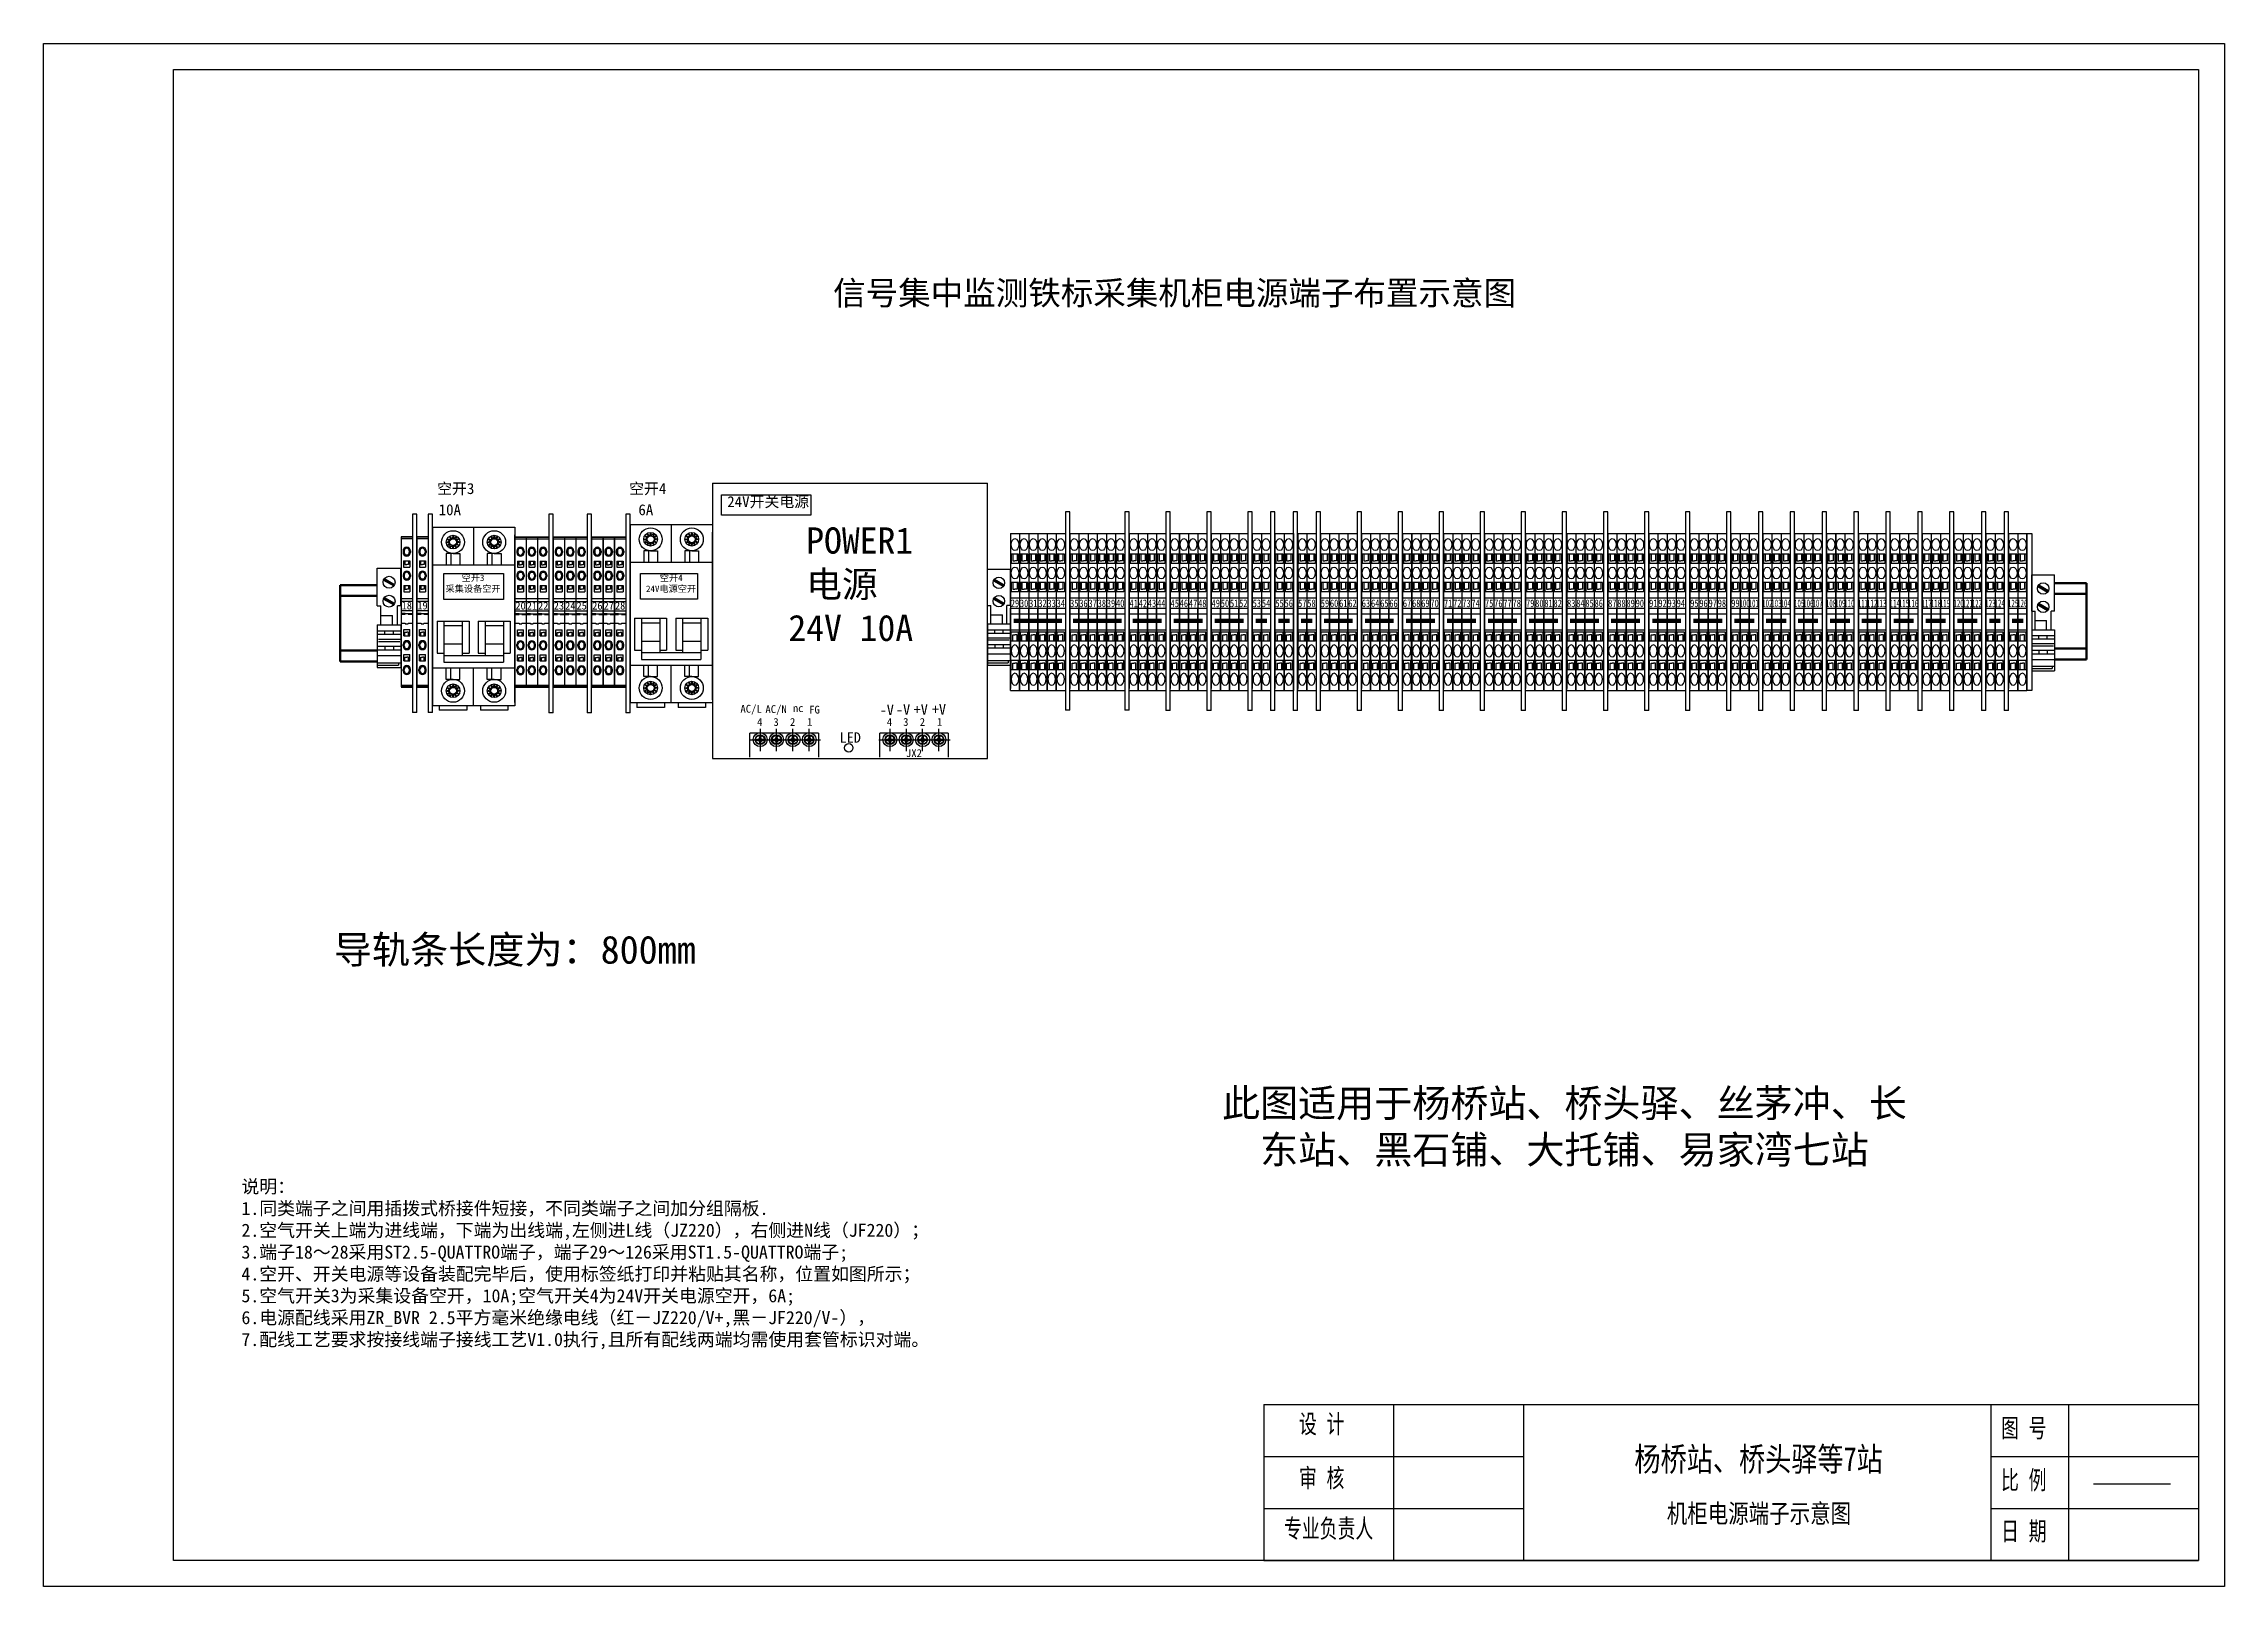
# Model space of a CAD drawing. Extents: x -75138 to 15640, y -12340 to 70479.
# Drawn here: x 11440 to 15640, y -3430 to -460 of the extents above; entities that cross this region are included whole.
import ezdxf
from ezdxf.enums import TextEntityAlignment as Align

# ---------------------------------------------------------------- set-up
doc = ezdxf.new("R2010")
doc.units = 0
doc.linetypes.add('CENTER', pattern=[2, 1.25, -0.25, 0.25, -0.25])
doc.linetypes.add('PHANTOM2', pattern=[1.25, 0.625, -0.125, 0.125, -0.125, 0.125, -0.125])
doc.layers.get('0').update_dxf_attribs({"linetype": 'CONTINUOUS'})
for name, color, linetype in [('1', 7, 'CONTINUOUS'), ('假设轮廓', 4, 'PHANTOM2'), ('图层1', 3, 'CONTINUOUS'), ('尺寸线', 3, 'CONTINUOUS'), ('细实线', 2, 'CONTINUOUS'), ('轮廓线', 7, 'CONTINUOUS')]:
    doc.layers.add(name, color=color, linetype=linetype)
doc.layers.add('中心线', color=1, linetype='CENTER', lineweight=18)
doc.layers.add('轮廓', color=7, linetype='CONTINUOUS', lineweight=50)
doc.styles.get("Standard").update_dxf_attribs({"font": 'SIMFANG.TTF'})
doc.styles.add('仿宋', font='SIMFANG.TTF')
doc.styles.add('仿宋3.5', font='SIMFANG.TTF', dxfattribs={"width": 0.7, "height": 3.5})
doc.styles.add('样式 2', font='SIMFANG.TTF', dxfattribs={"height": 2})
doc.styles.add('黑', font='SIMHEI.TTF')

msp = doc.modelspace()

# ---------------------------------------------------------------- texts
at = {"style": '黑'}
msp.add_text('导轨条长度为：800mm', height=53.825, rotation=0.0002, dxfattribs=at).set_placement((11999, -2231))
at = {"insert": (12960.7, -916.9), "char_height": 45.919, "width": 2240.246, "attachment_point": 1, "style": '黑'}
msp.add_mtext('信号集中监测铁标采集机柜电源端子布置示意图', dxfattribs=at)
at = {"attachment_point": 1}
for s, width, insert, char_height, own_width in [('空开3', 45.757, (12198, -1305.9), 21.03, 192.41), ('空开4', 45.757, (12567.7, -1305.9), 21.03, 192.41), ('24V开关电源', 45.757, (12756.8, -1331.1), 21.03, 192.41), ('10A', 45.757, (12201, -1346.6), 21.03, 192.41), ('6A', 45.757, (12585.6, -1346.6), 21.03, 192.41), ('\\pi47.8704;空开3\\P\\pi16.8438;采集设备空开', 32.384, (12197.3, -1481.9), 12.615, 136.177), ('\\pi40.2492;空开4\\P\\pi13.7573;24V电源空开', 28.678, (12586.6, -1482), 12.615, 120.594)]:
    msp.add_mtext_dynamic_manual_height_columns(s, width=width, gutter_width=12.5, heights=[0], dxfattribs=dict(at, insert=insert, char_height=char_height)).dxf.set("width", own_width)
at = {"insert": (11821.1, -2647.5), "char_height": 25.23, "attachment_point": 1}
msp.add_mtext('说明：\\P1.同类端子之间用插拨式桥接件短接，不同类端子之间加分组隔板.\\P2.空气开关上端为进线端，下端为出线端,左侧进L线（JZ220），右侧进N线（JF220）；\\P3.端子18～28采用ST2.5{\\C7;-QUATTRO}端子，端子29～126采用ST1.5{\\C7;-QUATTRO}端子;\\P4.空开、开关电源等设备装配完毕后，使用标签纸打印并粘贴其名称，位置如图所示；\\P5.{\\C7;空气开关3为采集设备空开，10A;空气开关4为24V开关电源空开，6A;\\P\\pi-50.3893,l50.3893;6.电源配线采用ZR_BVR 2.5平方毫米绝缘电线（红－JZ220/V+,黑－JF220/V-），\\P7.}配线工艺要求按接线端子接线工艺V1.0执行,且所有配线两端均需使用套管标识对端。', dxfattribs=at)
at = {"layer": '轮廓线', "insert": (14369.2, -2547.5), "char_height": 53.721, "width": 1349.592, "attachment_point": 5, "style": '黑'}
msp.add_mtext('{\\C4;此图适用于杨桥站、桥头驿、丝茅冲、长东站、黑石铺、大托铺、易家湾七站}', dxfattribs=at)

# ---------------------------------------------------------------- blocks, each defined once
blk = doc.blocks.new('终端固定件')
h = blk.add_hatch(color=256)
h.paths.add_polyline_path([(3.06, -4.42, 0.080519), (2.66, -5.11), (6.94, -7.58, 0.080519), (7.34, -6.89)])
h.paths.add_polyline_path([(6.94, -15.58, 0.080519), (7.34, -14.89), (3.06, -12.42, 0.080519), (2.66, -13.11)])
for p, q in [((0, 0), (10, 0)), ((0, -15.92), (0, 0)), ((10, -15.92), (10, 0)), ((2.66, -5.11), (6.94, -7.58)), ((3.06, -4.42), (7.34, -6.89)), ((0, -15.92), (1.5, -15.92)), ((1.5, -24), (1.5, -15.92)), ((2.66, -13.11), (6.94, -15.58)), ((3.06, -12.42), (7.34, -14.89)), ((10, -15.92), (8.5, -15.92)), ((8.5, -24), (8.5, -15.92)), ((0, -24), (10, -24)), ((0, -24), (0, -42)), ((0, -26.5), (10, -26.5)), ((1.5, -20), (6.5, -20)), ((3.17, -28), (3.17, -26.5)), ((6.5, -24), (6.5, -20)), ((6.83, -28), (6.83, -26.5)), ((10, -24), (10, -42)), ((0, -28), (10, -28)), ((0, -33), (10, -33)), ((0, -34.5), (10, -34.5)), ((0.47, -30), (9.64, -30)), ((0.49, -31), (9.53, -31)), ((3.17, -33), (3.17, -34.5)), ((6.83, -33), (6.83, -34.5)), ((0, -37), (10, -37)), ((0, -40), (10, -40)), ((0, -41), (9, -41)), ((0, -42), (10, -42)), ((9, -40), (9, -41))]:
    blk.add_line(p, q)
for centre in [(5, -6), (5, -14)]:
    blk.add_circle(centre, 2.5)
blk = doc.blocks.new('ST2.5')
for p, q in [((-0.03, 0.36), (5.17, 0.36)), ((-0.03, -0.4), (5.17, -0.4)), ((0.88, -5.99), (0.88, -6.71)), ((1.39, -5.99), (1.39, -6.71)), ((3.75, -5.99), (3.75, -6.71)), ((4.26, -5.99), (4.26, -6.71)), ((0.91, -16.95), (0.91, -17.67)), ((1.16, -10.63), (1.16, -13.45)), ((1.16, -10.63), (3.98, -10.63)), ((1.16, -13.45), (3.98, -13.45)), ((1.42, -16.95), (1.42, -17.67)), ((1.75, -10.63), (1.75, -12.25)), ((1.75, -12.25), (2.57, -12.25)), ((3.39, -12.25), (2.57, -12.25)), ((3.39, -10.63), (3.39, -12.25)), ((3.78, -16.95), (3.78, -17.67)), ((3.98, -10.63), (3.98, -13.45)), ((4.29, -16.95), (4.29, -17.67)), ((-0.03, -27.79), (5.17, -27.79)), ((-0.03, -29.05), (5.17, -29.05)), ((1.19, -21.86), (1.19, -24.68)), ((1.19, -21.86), (4.01, -21.86)), ((1.19, -24.68), (4.01, -24.68)), ((1.78, -21.86), (1.78, -23.48)), ((1.78, -23.48), (2.6, -23.48)), ((3.42, -23.48), (2.6, -23.48)), ((3.42, -21.86), (3.42, -23.48)), ((4.01, -21.86), (4.01, -24.68)), ((-0.03, -33.36), (5.17, -33.36)), ((1.92, -34.69), (-0.03, -34.69)), ((-0.03, -35), (1.92, -35)), ((-0.03, -39.1), (1.92, -39.1)), ((1.92, -34.69), (3.22, -34.69)), ((1.92, -35), (1.92, -34.69)), ((1.92, -39.1), (1.92, -39.41)), ((1.92, -39.41), (3.22, -39.41)), ((3.22, -35), (3.22, -34.69)), ((3.22, -34.69), (5.17, -34.69)), ((3.22, -35), (5.17, -35)), ((3.22, -39.1), (3.22, -39.41)), ((3.22, -39.1), (5.17, -39.1)), ((0.91, -49.54), (0.91, -48.82)), ((1.19, -42.07), (4.01, -42.07)), ((1.19, -44.89), (1.19, -42.07)), ((1.19, -44.89), (4.01, -44.89)), ((1.42, -49.54), (1.42, -48.82)), ((1.78, -43.27), (2.6, -43.27)), ((1.78, -44.89), (1.78, -43.27)), ((3.42, -43.27), (2.6, -43.27)), ((3.42, -44.89), (3.42, -43.27)), ((3.78, -49.54), (3.78, -48.82)), ((4.01, -44.89), (4.01, -42.07)), ((4.29, -49.54), (4.29, -48.82)), ((1.19, -53.48), (4.01, -53.48)), ((1.19, -56.3), (1.19, -53.48)), ((1.19, -56.3), (4.01, -56.3)), ((1.78, -54.68), (2.6, -54.68)), ((1.78, -56.3), (1.78, -54.68)), ((3.42, -54.68), (2.6, -54.68)), ((3.42, -56.3), (3.42, -54.68)), ((4.01, -56.3), (4.01, -53.48)), ((-0.03, -67.43), (5.17, -67.43)), ((-0.03, -68.2), (5.17, -68.2)), ((0.91, -60.96), (0.91, -60.24)), ((1.42, -60.96), (1.42, -60.24)), ((3.78, -60.96), (3.78, -60.24)), ((4.29, -60.96), (4.29, -60.24))]:
    blk.add_line(p, q)
for centre, radius, start, end in [((2.57, -5.99), 1.69, 0, 180), ((2.57, -6.71), 1.69, 180, 0), ((2.57, -5.99), 1.18, 0, 180), ((2.57, -6.71), 1.18, 180, 0), ((2.6, -16.95), 1.69, 0, 180), ((2.6, -17.67), 1.69, 180, 0), ((2.6, -16.95), 1.18, 0, 180), ((2.6, -17.67), 1.18, 180, 0), ((2.6, -48.82), 1.69, 0, 180), ((2.6, -49.54), 1.69, 180, 0), ((2.6, -48.82), 1.18, 0, 180), ((2.6, -49.54), 1.18, 180, 0), ((2.6, -60.24), 1.69, 0, 180), ((2.6, -60.24), 1.18, 0, 180), ((2.6, -60.96), 1.69, 180, 0), ((2.6, -60.96), 1.18, 180, 0)]:
    blk.add_arc(centre, radius, start, end)
at = {"layer": '假设轮廓', "color": 7, "linetype": 'ByBlock'}
for p, q in [((-0.03, 0.36), (-0.03, -68.2)), ((5.17, 0.36), (0, 0.36)), ((5.17, 0.36), (5.17, -68.2))]:
    blk.add_line(p, q, dxfattribs=at)
at = {"layer": '轮廓'}
blk.add_line((-0.03, -68.2), (5.17, -68.2), dxfattribs=at)
at = {"layer": '尺寸线', "style": '样式 2'}
blk.add_attdef('1', text='', height=2, dxfattribs=at).set_placement((2.57, -31.13, -6425), align=Align.MIDDLE_CENTER)
blk = doc.blocks.new('ATP-ST QUATTRO')
for p, q in [((4061.77, -510.12), (4059.77, -510.12)), ((4061.77, -601.02), (4059.77, -601.02))]:
    blk.add_line(p, q)
at = {"layer": '1', "color": 7}
for p, q in [((4059.77, -510.12), (4059.77, -601.02)), ((4061.77, -601.02), (4061.77, -510.12))]:
    blk.add_line(p, q, dxfattribs=at)
blk = doc.blocks.new('AA')
for p, q in [((12022.51, 560.2), (12022.51, 482.2)), ((12022.51, 560.2), (12040.51, 560.2)), ((12028.51, 553.7), (12030.06, 554.09)), ((12028.51, 553.7), (12030.06, 553.31)), ((12028.92, 555.2), (12030.45, 554.76)), ((12028.92, 555.2), (12030.06, 554.09)), ((12028.92, 552.2), (12030.06, 553.31)), ((12030.01, 556.3), (12031.13, 555.15)), ((12030.01, 556.3), (12030.45, 554.76)), ((12031.51, 556.7), (12031.13, 555.15)), ((12031.51, 556.7), (12031.9, 555.15)), ((12033.01, 556.3), (12031.9, 555.15)), ((12033.01, 556.3), (12032.57, 554.76)), ((12034.11, 555.2), (12032.57, 554.76)), ((12034.11, 555.2), (12032.96, 554.09)), ((12034.51, 553.7), (12032.96, 554.09)), ((12034.51, 553.7), (12032.96, 553.31)), ((12034.11, 552.2), (12032.96, 553.31)), ((12040.51, 560.2), (12058.51, 560.2)), ((12040.51, 560.2), (12040.51, 543.7)), ((12046.51, 553.7), (12048.06, 554.09)), ((12046.51, 553.7), (12048.06, 553.31)), ((12046.92, 555.2), (12048.45, 554.76)), ((12046.92, 555.2), (12048.06, 554.09)), ((12046.92, 552.2), (12048.06, 553.31)), ((12048.01, 556.3), (12049.13, 555.15)), ((12048.01, 556.3), (12048.45, 554.76)), ((12049.51, 556.7), (12049.13, 555.15)), ((12049.51, 556.7), (12049.9, 555.15)), ((12051.01, 556.3), (12049.9, 555.15)), ((12051.01, 556.3), (12050.57, 554.76)), ((12052.11, 555.2), (12050.57, 554.76)), ((12052.11, 555.2), (12050.96, 554.09)), ((12052.51, 553.7), (12050.96, 554.09)), ((12052.51, 553.7), (12050.96, 553.31)), ((12052.11, 552.2), (12050.96, 553.31)), ((12058.51, 560.2), (12058.51, 482.2)), ((12022.51, 543.7), (12058.51, 543.7)), ((12031.51, 548.7), (12028.51, 548.7)), ((12028.51, 548.7), (12028.51, 543.7)), ((12028.92, 552.2), (12030.45, 552.64)), ((12030.01, 551.1), (12030.45, 552.64)), ((12030.01, 551.1), (12031.13, 552.25)), ((12030.51, 548.7), (12030.51, 543.7)), ((12031.51, 550.7), (12031.13, 552.25)), ((12031.51, 550.7), (12031.9, 552.25)), ((12031.51, 548.7), (12034.51, 548.7)), ((12033.01, 551.1), (12031.9, 552.25)), ((12033.01, 551.1), (12032.57, 552.64)), ((12034.11, 552.2), (12032.57, 552.64)), ((12034.51, 548.7), (12034.51, 543.7)), ((12049.51, 548.7), (12046.51, 548.7)), ((12046.51, 548.7), (12046.51, 543.7)), ((12046.92, 552.2), (12048.45, 552.64)), ((12048.01, 551.1), (12048.45, 552.64)), ((12048.01, 551.1), (12049.13, 552.25)), ((12048.51, 548.7), (12048.51, 543.7)), ((12049.51, 550.7), (12049.13, 552.25)), ((12049.51, 550.7), (12049.9, 552.25)), ((12049.51, 548.7), (12052.51, 548.7)), ((12051.01, 551.1), (12049.9, 552.25)), ((12051.01, 551.1), (12050.57, 552.64)), ((12052.11, 552.2), (12050.57, 552.64)), ((12052.51, 548.7), (12052.51, 543.7)), ((12058.51, 526.28), (12058.51, 542.2)), ((12024.51, 519.2), (12024.51, 505.2)), ((12024.51, 519.2), (12038.51, 519.2)), ((12027.51, 519.2), (12027.51, 501.2)), ((12027.51, 517.2), (12035.51, 517.2)), ((12035.51, 519.2), (12035.51, 504.2)), ((12038.51, 519.2), (12038.51, 505.2)), ((12042.51, 519.2), (12056.51, 519.2)), ((12042.51, 519.2), (12042.51, 505.2)), ((12045.51, 519.2), (12045.51, 504.2)), ((12045.51, 517.2), (12053.51, 517.2)), ((12053.51, 519.2), (12053.51, 501.2)), ((12056.51, 519.2), (12056.51, 505.2)), ((12058.51, 518.2), (12058.51, 500.2)), ((12027.51, 509.2), (12035.51, 509.2)), ((12045.51, 509.2), (12053.51, 509.2)), ((12022.51, 498.7), (12058.51, 498.7)), ((12024.51, 505.2), (12027.51, 505.2)), ((12027.51, 504.2), (12035.51, 504.2)), ((12027.51, 501.2), (12035.51, 501.2)), ((12028.51, 493.7), (12028.51, 498.7)), ((12030.51, 493.7), (12030.51, 498.7)), ((12034.51, 493.7), (12034.51, 498.7)), ((12035.51, 505.2), (12038.51, 505.2)), ((12035.51, 504.2), (12045.51, 504.2)), ((12035.51, 501.2), (12045.51, 501.2)), ((12040.51, 482.2), (12040.51, 498.7)), ((12042.51, 505.2), (12045.51, 505.2)), ((12045.51, 504.2), (12053.51, 504.2)), ((12045.51, 501.2), (12053.51, 501.2)), ((12046.51, 493.7), (12046.51, 498.7)), ((12048.51, 493.7), (12048.51, 498.7)), ((12052.51, 493.7), (12052.51, 498.7)), ((12053.51, 505.2), (12056.51, 505.2)), ((12031.51, 493.7), (12028.51, 493.7)), ((12028.51, 488.7), (12030.06, 489.09)), ((12028.51, 488.7), (12030.06, 488.31)), ((12028.92, 490.2), (12030.06, 489.09)), ((12028.92, 490.2), (12030.45, 489.76)), ((12028.92, 487.2), (12030.06, 488.31)), ((12028.92, 487.2), (12030.45, 487.64)), ((12030.01, 491.3), (12030.45, 489.76)), ((12030.01, 491.3), (12031.13, 490.15)), ((12030.01, 486.1), (12030.45, 487.64)), ((12030.01, 486.1), (12031.13, 487.25)), ((12031.51, 491.7), (12031.13, 490.15)), ((12031.51, 485.7), (12031.13, 487.25)), ((12031.51, 493.7), (12034.51, 493.7)), ((12031.51, 491.7), (12031.9, 490.15)), ((12031.51, 485.7), (12031.9, 487.25)), ((12033.01, 491.3), (12031.9, 490.15)), ((12033.01, 486.1), (12031.9, 487.25)), ((12033.01, 491.3), (12032.57, 489.76)), ((12034.11, 490.2), (12032.57, 489.76)), ((12034.11, 487.2), (12032.57, 487.64)), ((12033.01, 486.1), (12032.57, 487.64)), ((12034.11, 490.2), (12032.96, 489.09)), ((12034.51, 488.7), (12032.96, 489.09)), ((12034.51, 488.7), (12032.96, 488.31)), ((12034.11, 487.2), (12032.96, 488.31)), ((12049.51, 493.7), (12046.51, 493.7)), ((12046.51, 488.7), (12048.06, 489.09)), ((12046.51, 488.7), (12048.06, 488.31)), ((12046.92, 490.2), (12048.06, 489.09)), ((12046.92, 490.2), (12048.45, 489.76)), ((12046.92, 487.2), (12048.06, 488.31)), ((12046.92, 487.2), (12048.45, 487.64)), ((12048.01, 491.3), (12048.45, 489.76)), ((12048.01, 491.3), (12049.13, 490.15)), ((12048.01, 486.1), (12048.45, 487.64)), ((12048.01, 486.1), (12049.13, 487.25)), ((12049.51, 491.7), (12049.13, 490.15)), ((12049.51, 485.7), (12049.13, 487.25)), ((12049.51, 493.7), (12052.51, 493.7)), ((12049.51, 491.7), (12049.9, 490.15)), ((12049.51, 485.7), (12049.9, 487.25)), ((12051.01, 491.3), (12049.9, 490.15)), ((12051.01, 486.1), (12049.9, 487.25)), ((12051.01, 491.3), (12050.57, 489.76)), ((12052.11, 490.2), (12050.57, 489.76)), ((12052.11, 487.2), (12050.57, 487.64)), ((12051.01, 486.1), (12050.57, 487.64)), ((12052.11, 490.2), (12050.96, 489.09)), ((12052.51, 488.7), (12050.96, 489.09)), ((12052.51, 488.7), (12050.96, 488.31)), ((12052.11, 487.2), (12050.96, 488.31)), ((12040.51, 482.2), (12022.51, 482.2)), ((12025.51, 482.2), (12025.51, 480.2)), ((12037.51, 480.2), (12025.51, 480.2)), ((12037.51, 482.2), (12037.51, 480.2)), ((12058.51, 482.2), (12040.51, 482.2)), ((12043.51, 482.2), (12043.51, 480.2)), ((12055.51, 480.2), (12043.51, 480.2)), ((12055.51, 482.2), (12055.51, 480.2))]:
    blk.add_line(p, q)
at = {"linetype": 'Continuous', "ltscale": 1.5}
blk.add_line((12058.51, 483.53), (12058.51, 556.86), dxfattribs=at)
blk.add_line((12058.51, 483.53), (12058.51, 556.86), dxfattribs=at)
for centre, radius in [((12031.51, 553.7), 5), ((12031.51, 553.7), 3), ((12031.51, 553.7), 1.5), ((12049.51, 553.7), 5), ((12049.51, 553.7), 3), ((12049.51, 553.7), 1.5), ((12031.51, 488.7), 5), ((12031.51, 488.7), 3), ((12031.51, 488.7), 1.5), ((12049.51, 488.7), 5), ((12049.51, 488.7), 3), ((12049.51, 488.7), 1.5)]:
    blk.add_circle(centre, radius)
blk = doc.blocks.new('华力24')
at = {"layer": '1', "color": 0, "lineweight": 25}
for points in [[(14056.95, -321.48), (14056.95, -447.48)], [(14182.95, -447.48), (14182.95, -321.48)], [(14182.95, -446.93), (14182.95, -349.96)], [(14073.76, -438.93), (14083.94, -438.93)], [(14074.17, -446.93), (14074.17, -435.95)], [(14105.5, -435.95), (14074.17, -435.95)], [(14077.02, -438.66), (14078.37, -438.79)], [(14077.02, -439.34), (14078.37, -439.07)], [(14077.15, -438.66), (14077.15, -439.34)], [(14078.37, -438.52), (14077.56, -438.79)], [(14078.37, -439.47), (14077.56, -439.2)], [(14078.37, -438.52), (14078.65, -437.71)], [(14078.37, -438.79), (14078.78, -438.52)], [(14078.37, -438.52), (14078.65, -438.66)], [(14078.37, -439.07), (14078.37, -438.79)], [(14078.78, -439.47), (14078.37, -439.07)], [(14078.65, -439.2), (14078.37, -439.47)], [(14078.37, -439.47), (14078.65, -440.15)], [(14078.51, -437.03), (14078.78, -438.52)], [(14078.51, -440.96), (14078.78, -439.47)], [(14078.65, -437.17), (14079.19, -437.17)], [(14078.78, -438.52), (14078.92, -438.52)], [(14078.92, -439.47), (14078.78, -439.47)], [(14078.92, -444.08), (14078.92, -433.91)], [(14079.19, -437.03), (14078.92, -438.52)], [(14078.92, -438.52), (14079.32, -438.79)], [(14078.92, -439.47), (14079.32, -439.07)], [(14079.19, -440.96), (14078.92, -439.47)], [(14079.32, -438.52), (14079.05, -437.71)], [(14079.32, -439.47), (14079.05, -440.15)], [(14079.19, -438.66), (14079.32, -438.52)], [(14079.19, -439.2), (14079.32, -439.47)], [(14079.32, -438.52), (14080, -438.79)], [(14080.82, -438.66), (14079.32, -438.79)], [(14079.32, -438.79), (14079.32, -439.07)], [(14080.82, -439.34), (14079.32, -439.07)], [(14079.32, -439.47), (14080, -439.2)], [(14080.55, -438.66), (14080.55, -439.34)], [(14081.22, -438.93), (14091.4, -438.93)], [(14084.34, -438.66), (14085.83, -438.79)], [(14084.34, -439.34), (14085.83, -439.07)], [(14084.61, -438.66), (14084.61, -439.34)], [(14085.83, -438.52), (14085.16, -438.79)], [(14085.83, -439.47), (14085.16, -439.2)], [(14085.83, -438.52), (14086.11, -437.71)], [(14085.83, -438.79), (14086.24, -438.52)], [(14085.83, -438.52), (14086.11, -438.66)], [(14085.83, -439.07), (14085.83, -438.79)], [(14086.24, -439.47), (14085.83, -439.07)], [(14086.11, -439.2), (14085.83, -439.47)], [(14085.83, -439.47), (14086.11, -440.15)], [(14085.97, -437.03), (14086.24, -438.52)], [(14085.97, -437.17), (14086.65, -437.17)], [(14085.97, -440.96), (14086.24, -439.47)], [(14086.24, -438.52), (14086.51, -438.52)], [(14086.51, -439.47), (14086.24, -439.47)], [(14086.38, -444.08), (14086.38, -433.91)], [(14086.65, -437.03), (14086.51, -438.52)], [(14086.78, -438.52), (14086.51, -437.71)], [(14086.51, -438.52), (14086.78, -438.79)], [(14086.51, -439.47), (14086.78, -439.07)], [(14086.78, -439.47), (14086.51, -440.15)], [(14086.65, -440.96), (14086.51, -439.47)], [(14086.65, -438.66), (14086.78, -438.52)], [(14086.65, -439.2), (14086.78, -439.47)], [(14086.78, -438.52), (14087.6, -438.79)], [(14088.28, -438.66), (14086.78, -438.79)], [(14086.78, -438.79), (14086.78, -439.07)], [(14088.28, -439.34), (14086.78, -439.07)], [(14086.78, -439.47), (14087.6, -439.2)], [(14088.14, -438.66), (14088.14, -439.34)], [(14088.68, -438.93), (14098.99, -438.93)], [(14091.94, -438.66), (14093.29, -438.79)], [(14091.94, -439.34), (14093.29, -439.07)], [(14092.07, -438.66), (14092.07, -439.34)], [(14093.29, -438.52), (14092.62, -438.79)], [(14093.29, -439.47), (14092.62, -439.2)], [(14093.29, -438.52), (14093.57, -437.71)], [(14093.29, -438.79), (14093.84, -438.52)], [(14093.29, -438.52), (14093.57, -438.66)], [(14093.29, -439.07), (14093.29, -438.79)], [(14093.84, -439.47), (14093.29, -439.07)], [(14093.57, -439.2), (14093.29, -439.47)], [(14093.29, -439.47), (14093.57, -440.15)], [(14093.57, -437.03), (14093.84, -438.52)], [(14093.57, -437.17), (14094.11, -437.17)], [(14093.57, -440.96), (14093.84, -439.47)], [(14093.84, -444.08), (14093.84, -433.91)], [(14093.84, -438.52), (14093.97, -438.52)], [(14093.97, -439.47), (14093.84, -439.47)], [(14094.11, -437.03), (14093.97, -438.52)], [(14093.97, -438.52), (14094.38, -438.79)], [(14093.97, -439.47), (14094.38, -439.07)], [(14094.11, -440.96), (14093.97, -439.47)], [(14094.38, -438.52), (14094.11, -437.71)], [(14094.11, -438.66), (14094.38, -438.52)], [(14094.11, -439.2), (14094.38, -439.47)], [(14094.38, -439.47), (14094.11, -440.15)], [(14094.38, -438.52), (14095.06, -438.79)], [(14095.74, -438.66), (14094.38, -438.79)], [(14094.38, -438.79), (14094.38, -439.07)], [(14095.74, -439.34), (14094.38, -439.07)], [(14094.38, -439.47), (14095.06, -439.2)], [(14095.6, -438.66), (14095.6, -439.34)], [(14096.28, -438.93), (14106.45, -438.93)], [(14099.4, -438.66), (14100.89, -438.79)], [(14099.4, -439.34), (14100.89, -439.07)], [(14099.53, -438.66), (14099.53, -439.34)], [(14100.89, -438.52), (14100.08, -438.79)], [(14100.89, -439.47), (14100.08, -439.2)], [(14100.89, -438.52), (14101.16, -437.71)], [(14100.89, -438.79), (14101.3, -438.52)], [(14100.89, -438.52), (14101.03, -438.66)], [(14100.89, -439.07), (14100.89, -438.79)], [(14101.3, -439.47), (14100.89, -439.07)], [(14101.03, -439.2), (14100.89, -439.47)], [(14100.89, -439.47), (14101.16, -440.15)], [(14101.03, -437.03), (14101.3, -438.52)], [(14101.03, -437.17), (14101.7, -437.17)], [(14101.03, -440.96), (14101.3, -439.47)], [(14101.3, -444.08), (14101.3, -433.91)], [(14101.3, -438.52), (14101.43, -438.52)], [(14101.43, -439.47), (14101.3, -439.47)], [(14101.7, -437.03), (14101.43, -438.52)], [(14101.43, -438.52), (14101.84, -438.79)], [(14101.43, -439.47), (14101.84, -439.07)], [(14101.7, -440.96), (14101.43, -439.47)], [(14101.84, -438.52), (14101.57, -437.71)], [(14101.84, -439.47), (14101.57, -440.15)], [(14101.7, -438.66), (14101.84, -438.52)], [(14101.7, -439.2), (14101.84, -439.47)], [(14101.84, -438.52), (14102.52, -438.79)], [(14103.33, -438.66), (14101.84, -438.79)], [(14101.84, -438.79), (14101.84, -439.07)], [(14103.33, -439.34), (14101.84, -439.07)], [(14101.84, -439.47), (14102.52, -439.2)], [(14103.06, -438.66), (14103.06, -439.34)], [(14105.5, -435.95), (14105.5, -446.93)], [(14133.19, -438.93), (14143.36, -438.93)], [(14133.6, -446.93), (14133.6, -435.95)], [(14164.93, -435.95), (14133.6, -435.95)], [(14136.44, -438.66), (14137.8, -438.79)], [(14136.44, -439.34), (14137.8, -439.07)], [(14136.58, -438.66), (14136.58, -439.34)], [(14137.8, -438.52), (14136.99, -438.79)], [(14137.8, -439.47), (14136.99, -439.2)], [(14137.8, -438.52), (14138.07, -437.71)], [(14137.8, -438.79), (14138.21, -438.52)], [(14137.8, -438.52), (14138.07, -438.66)], [(14137.8, -439.07), (14137.8, -438.79)], [(14138.21, -439.47), (14137.8, -439.07)], [(14138.07, -439.2), (14137.8, -439.47)], [(14137.8, -439.47), (14138.07, -440.15)], [(14137.94, -437.03), (14138.21, -438.52)], [(14137.94, -440.96), (14138.21, -439.47)], [(14138.07, -437.17), (14138.62, -437.17)], [(14138.21, -438.52), (14138.34, -438.52)], [(14138.34, -439.47), (14138.21, -439.47)], [(14138.34, -444.08), (14138.34, -433.91)], [(14138.62, -437.03), (14138.34, -438.52)], [(14138.34, -438.52), (14138.75, -438.79)], [(14138.34, -439.47), (14138.75, -439.07)], [(14138.62, -440.96), (14138.34, -439.47)], [(14138.75, -438.52), (14138.48, -437.71)], [(14138.75, -439.47), (14138.48, -440.15)], [(14138.62, -438.66), (14138.75, -438.52)], [(14138.62, -439.2), (14138.75, -439.47)], [(14138.75, -438.52), (14139.43, -438.79)], [(14140.24, -438.66), (14138.75, -438.79)], [(14138.75, -438.79), (14138.75, -439.07)], [(14140.24, -439.34), (14138.75, -439.07)], [(14138.75, -439.47), (14139.43, -439.2)], [(14139.97, -438.66), (14139.97, -439.34)], [(14140.65, -438.93), (14150.82, -438.93)], [(14143.77, -438.66), (14145.26, -438.79)], [(14143.77, -439.34), (14145.26, -439.07)], [(14144.04, -438.66), (14144.04, -439.34)], [(14145.26, -438.52), (14144.58, -438.79)], [(14145.26, -439.47), (14144.58, -439.2)], [(14145.26, -438.52), (14145.53, -437.71)], [(14145.26, -438.79), (14145.67, -438.52)], [(14145.26, -438.52), (14145.53, -438.66)], [(14145.26, -439.07), (14145.26, -438.79)], [(14145.67, -439.47), (14145.26, -439.07)], [(14145.53, -439.2), (14145.26, -439.47)], [(14145.26, -439.47), (14145.53, -440.15)], [(14145.4, -437.03), (14145.67, -438.52)], [(14145.4, -437.17), (14146.07, -437.17)], [(14145.4, -440.96), (14145.67, -439.47)], [(14145.67, -438.52), (14145.94, -438.52)], [(14145.94, -439.47), (14145.67, -439.47)], [(14145.8, -444.08), (14145.8, -433.91)], [(14146.07, -437.03), (14145.94, -438.52)], [(14146.21, -438.52), (14145.94, -437.71)], [(14145.94, -438.52), (14146.21, -438.79)], [(14145.94, -439.47), (14146.21, -439.07)], [(14146.21, -439.47), (14145.94, -440.15)], [(14146.07, -440.96), (14145.94, -439.47)], [(14146.07, -438.66), (14146.21, -438.52)], [(14146.07, -439.2), (14146.21, -439.47)], [(14146.21, -438.52), (14147.02, -438.79)], [(14147.7, -438.66), (14146.21, -438.79)], [(14146.21, -438.79), (14146.21, -439.07)], [(14147.7, -439.34), (14146.21, -439.07)], [(14146.21, -439.47), (14147.02, -439.2)], [(14147.57, -438.66), (14147.57, -439.34)], [(14148.11, -438.93), (14158.42, -438.93)], [(14151.36, -438.66), (14152.72, -438.79)], [(14151.36, -439.34), (14152.72, -439.07)], [(14151.5, -438.66), (14151.5, -439.34)], [(14152.72, -438.52), (14152.04, -438.79)], [(14152.72, -439.47), (14152.04, -439.2)], [(14152.72, -438.52), (14152.99, -437.71)], [(14152.72, -438.79), (14153.26, -438.52)], [(14152.72, -438.52), (14152.99, -438.66)], [(14152.72, -439.07), (14152.72, -438.79)], [(14153.26, -439.47), (14152.72, -439.07)], [(14152.99, -439.2), (14152.72, -439.47)], [(14152.72, -439.47), (14152.99, -440.15)], [(14152.99, -437.03), (14153.26, -438.52)], [(14152.99, -437.17), (14153.53, -437.17)], [(14152.99, -440.96), (14153.26, -439.47)], [(14153.26, -444.08), (14153.26, -433.91)], [(14153.26, -438.52), (14153.4, -438.52)], [(14153.4, -439.47), (14153.26, -439.47)], [(14153.53, -437.03), (14153.4, -438.52)], [(14153.4, -438.52), (14153.81, -438.79)], [(14153.4, -439.47), (14153.81, -439.07)], [(14153.53, -440.96), (14153.4, -439.47)], [(14153.81, -438.52), (14153.53, -437.71)], [(14153.53, -438.66), (14153.81, -438.52)], [(14153.53, -439.2), (14153.81, -439.47)], [(14153.81, -439.47), (14153.53, -440.15)], [(14153.81, -438.52), (14154.48, -438.79)], [(14155.16, -438.66), (14153.81, -438.79)], [(14153.81, -438.79), (14153.81, -439.07)], [(14155.16, -439.34), (14153.81, -439.07)], [(14153.81, -439.47), (14154.48, -439.2)], [(14155.03, -438.66), (14155.03, -439.34)], [(14155.7, -438.93), (14165.88, -438.93)], [(14158.82, -438.66), (14160.32, -438.79)], [(14158.82, -439.34), (14160.32, -439.07)], [(14158.96, -438.66), (14158.96, -439.34)], [(14160.32, -438.52), (14159.5, -438.79)], [(14160.32, -439.47), (14159.5, -439.2)], [(14160.32, -438.52), (14160.59, -437.71)], [(14160.32, -438.79), (14160.72, -438.52)], [(14160.32, -438.52), (14160.45, -438.66)], [(14160.32, -439.07), (14160.32, -438.79)], [(14160.72, -439.47), (14160.32, -439.07)], [(14160.45, -439.2), (14160.32, -439.47)], [(14160.32, -439.47), (14160.59, -440.15)], [(14160.45, -437.03), (14160.72, -438.52)], [(14160.45, -437.17), (14161.13, -437.17)], [(14160.45, -440.96), (14160.72, -439.47)], [(14160.72, -444.08), (14160.72, -433.91)], [(14160.72, -438.52), (14160.86, -438.52)], [(14160.86, -439.47), (14160.72, -439.47)], [(14161.13, -437.03), (14160.86, -438.52)], [(14160.86, -438.52), (14161.27, -438.79)], [(14160.86, -439.47), (14161.27, -439.07)], [(14161.13, -440.96), (14160.86, -439.47)], [(14161.27, -438.52), (14160.99, -437.71)], [(14161.27, -439.47), (14160.99, -440.15)], [(14161.13, -438.66), (14161.27, -438.52)], [(14161.13, -439.2), (14161.27, -439.47)], [(14161.27, -438.52), (14161.94, -438.79)], [(14162.76, -438.66), (14161.27, -438.79)], [(14161.27, -438.79), (14161.27, -439.07)], [(14162.76, -439.34), (14161.27, -439.07)], [(14161.27, -439.47), (14161.94, -439.2)], [(14162.49, -438.66), (14162.49, -439.34)], [(14164.93, -435.95), (14164.93, -446.93)], [(14138.62, -440.69), (14138.07, -440.69)], [(14146.07, -440.69), (14145.4, -440.69)], [(14153.53, -440.69), (14152.99, -440.69)], [(14161.13, -440.69), (14160.45, -440.69)]]:
    blk.add_lwpolyline(points, dxfattribs=at)
at = {"layer": '1', "color": 7, "lineweight": 25}
for points in [[(14080.95, -438.93), (14080.82, -439.74), (14080.27, -440.42), (14079.73, -440.96), (14078.92, -441.1), (14078.1, -440.96), (14077.29, -440.42), (14076.88, -439.74), (14076.75, -438.93), (14076.88, -438.12), (14077.29, -437.44), (14078.1, -437.03), (14078.92, -436.9), (14079.73, -437.03), (14080.27, -437.44), (14080.82, -438.12), (14080.95, -438.93)], [(14088.41, -438.93), (14088.28, -439.74), (14087.87, -440.42), (14087.19, -440.96), (14086.38, -441.1), (14085.56, -440.96), (14084.89, -440.42), (14084.34, -439.74), (14084.34, -438.93), (14084.34, -438.12), (14084.89, -437.44), (14085.56, -437.03), (14086.38, -436.9), (14087.19, -437.03), (14087.87, -437.44), (14088.28, -438.12), (14088.41, -438.93)], [(14096.01, -438.93), (14095.74, -439.74), (14095.33, -440.42), (14094.65, -440.96), (14093.84, -441.1), (14093.02, -440.96), (14092.34, -440.42), (14091.94, -439.74), (14091.67, -438.93), (14091.94, -438.12), (14092.34, -437.44), (14093.02, -437.03), (14093.84, -436.9), (14094.65, -437.03), (14095.33, -437.44), (14095.74, -438.12), (14096.01, -438.93)], [(14103.47, -438.93), (14103.33, -439.74), (14102.79, -440.42), (14102.11, -440.96), (14101.3, -441.1), (14100.62, -440.96), (14099.8, -440.42), (14099.4, -439.74), (14099.26, -438.93), (14099.4, -438.12), (14099.8, -437.44), (14100.62, -437.03), (14101.3, -436.9), (14102.11, -437.03), (14102.79, -437.44), (14103.33, -438.12), (14103.47, -438.93)], [(14140.38, -438.93), (14140.24, -439.74), (14139.7, -440.42), (14139.16, -440.96), (14138.34, -441.1), (14137.53, -440.96), (14136.72, -440.42), (14136.31, -439.74), (14136.17, -438.93), (14136.31, -438.12), (14136.72, -437.44), (14137.53, -437.03), (14138.34, -436.9), (14139.16, -437.03), (14139.7, -437.44), (14140.24, -438.12), (14140.38, -438.93)], [(14147.84, -438.93), (14147.7, -439.74), (14147.3, -440.42), (14146.62, -440.96), (14145.8, -441.1), (14144.99, -440.96), (14144.31, -440.42), (14143.77, -439.74), (14143.77, -438.93), (14143.77, -438.12), (14144.31, -437.44), (14144.99, -437.03), (14145.8, -436.9), (14146.62, -437.03), (14147.3, -437.44), (14147.7, -438.12), (14147.84, -438.93)], [(14155.43, -438.93), (14155.16, -439.74), (14154.75, -440.42), (14154.08, -440.96), (14153.26, -441.1), (14152.45, -440.96), (14151.77, -440.42), (14151.36, -439.74), (14151.09, -438.93), (14151.36, -438.12), (14151.77, -437.44), (14152.45, -437.03), (14153.26, -436.9), (14154.08, -437.03), (14154.75, -437.44), (14155.16, -438.12), (14155.43, -438.93)], [(14162.89, -438.93), (14162.76, -439.74), (14162.21, -440.42), (14161.54, -440.96), (14160.72, -441.1), (14160.04, -440.96), (14159.23, -440.42), (14158.82, -439.74), (14158.69, -438.93), (14158.82, -438.12), (14159.23, -437.44), (14160.04, -437.03), (14160.72, -436.9), (14161.54, -437.03), (14162.21, -437.44), (14162.76, -438.12), (14162.89, -438.93)]]:
    blk.add_lwpolyline(points, dxfattribs=at)
at = {"layer": '1', "color": 0, "lineweight": 25}
for points in [[(14082.04, -438.79), (14082.04, -437.03), (14080.55, -435.68), (14078.78, -435.68), (14077.02, -435.68), (14075.66, -437.03), (14075.66, -438.79), (14075.66, -440.69), (14077.02, -442.05), (14078.78, -442.05), (14080.55, -442.05), (14082.04, -440.69), (14082.04, -438.79)], [(14081.09, -438.79), (14081.09, -437.71), (14080, -436.62), (14078.78, -436.62), (14077.56, -436.62), (14076.61, -437.71), (14076.61, -438.79), (14076.61, -440.15), (14077.56, -441.1), (14078.78, -441.1), (14080, -441.1), (14081.09, -440.15), (14081.09, -438.79)], [(14080.82, -438.93), (14080.82, -437.71), (14079.87, -436.9), (14078.78, -436.9), (14077.7, -436.9), (14076.75, -437.71), (14076.75, -438.93), (14076.75, -440.02), (14077.7, -440.96), (14078.78, -440.96), (14079.87, -440.96), (14080.82, -440.02), (14080.82, -438.93)], [(14089.5, -438.79), (14089.5, -437.03), (14088.14, -435.68), (14086.24, -435.68), (14084.48, -435.68), (14083.12, -437.03), (14083.12, -438.79), (14083.12, -440.69), (14084.48, -442.05), (14086.24, -442.05), (14088.14, -442.05), (14089.5, -440.69), (14089.5, -438.79)], [(14088.55, -438.79), (14088.55, -437.71), (14087.6, -436.62), (14086.24, -436.62), (14085.02, -436.62), (14084.07, -437.71), (14084.07, -438.79), (14084.07, -440.15), (14085.02, -441.1), (14086.24, -441.1), (14087.6, -441.1), (14088.55, -440.15), (14088.55, -438.79)], [(14088.41, -438.93), (14088.41, -437.71), (14087.33, -436.9), (14086.24, -436.9), (14085.16, -436.9), (14084.34, -437.71), (14084.34, -438.93), (14084.34, -440.02), (14085.16, -440.96), (14086.24, -440.96), (14087.33, -440.96), (14088.41, -440.02), (14088.41, -438.93)], [(14097.09, -438.79), (14097.09, -437.03), (14095.6, -435.68), (14093.84, -435.68), (14091.94, -435.68), (14090.58, -437.03), (14090.58, -438.79), (14090.58, -440.69), (14091.94, -442.05), (14093.84, -442.05), (14095.6, -442.05), (14097.09, -440.69), (14097.09, -438.79)], [(14096.01, -438.79), (14096.01, -437.71), (14094.92, -436.62), (14093.84, -436.62), (14092.48, -436.62), (14091.67, -437.71), (14091.67, -438.79), (14091.67, -440.15), (14092.48, -441.1), (14093.84, -441.1), (14094.92, -441.1), (14096.01, -440.15), (14096.01, -438.79)], [(14095.87, -438.93), (14095.87, -437.71), (14094.92, -436.9), (14093.84, -436.9), (14092.62, -436.9), (14091.67, -437.71), (14091.67, -438.93), (14091.67, -440.02), (14092.62, -440.96), (14093.84, -440.96), (14094.92, -440.96), (14095.87, -440.02), (14095.87, -438.93)], [(14104.42, -438.79), (14104.42, -437.03), (14103.06, -435.68), (14101.3, -435.68), (14099.53, -435.68), (14098.18, -437.03), (14098.18, -438.79), (14098.18, -440.69), (14099.53, -442.05), (14101.3, -442.05), (14103.06, -442.05), (14104.42, -440.69), (14104.42, -438.79)], [(14103.47, -438.79), (14103.47, -437.71), (14102.52, -436.62), (14101.3, -436.62), (14100.08, -436.62), (14099.13, -437.71), (14099.13, -438.79), (14099.13, -440.15), (14100.08, -441.1), (14101.3, -441.1), (14102.52, -441.1), (14103.47, -440.15), (14103.47, -438.79)], [(14103.33, -438.93), (14103.33, -437.71), (14102.38, -436.9), (14101.3, -436.9), (14100.08, -436.9), (14099.26, -437.71), (14099.26, -438.93), (14099.26, -440.02), (14100.08, -440.96), (14101.3, -440.96), (14102.38, -440.96), (14103.33, -440.02), (14103.33, -438.93)], [(14141.46, -438.79), (14141.46, -437.03), (14139.97, -435.68), (14138.21, -435.68), (14136.44, -435.68), (14135.09, -437.03), (14135.09, -438.79), (14135.09, -440.69), (14136.44, -442.05), (14138.21, -442.05), (14139.97, -442.05), (14141.46, -440.69), (14141.46, -438.79)], [(14140.51, -438.79), (14140.51, -437.71), (14139.43, -436.62), (14138.21, -436.62), (14136.99, -436.62), (14136.04, -437.71), (14136.04, -438.79), (14136.04, -440.15), (14136.99, -441.1), (14138.21, -441.1), (14139.43, -441.1), (14140.51, -440.15), (14140.51, -438.79)], [(14140.24, -438.93), (14140.24, -437.71), (14139.29, -436.9), (14138.21, -436.9), (14137.12, -436.9), (14136.17, -437.71), (14136.17, -438.93), (14136.17, -440.02), (14137.12, -440.96), (14138.21, -440.96), (14139.29, -440.96), (14140.24, -440.02), (14140.24, -438.93)], [(14148.92, -438.79), (14148.92, -437.03), (14147.57, -435.68), (14145.67, -435.68), (14143.9, -435.68), (14142.55, -437.03), (14142.55, -438.79), (14142.55, -440.69), (14143.9, -442.05), (14145.67, -442.05), (14147.57, -442.05), (14148.92, -440.69), (14148.92, -438.79)], [(14147.97, -438.79), (14147.97, -437.71), (14147.02, -436.62), (14145.67, -436.62), (14144.45, -436.62), (14143.5, -437.71), (14143.5, -438.79), (14143.5, -440.15), (14144.45, -441.1), (14145.67, -441.1), (14147.02, -441.1), (14147.97, -440.15), (14147.97, -438.79)], [(14147.84, -438.93), (14147.84, -437.71), (14146.75, -436.9), (14145.67, -436.9), (14144.58, -436.9), (14143.77, -437.71), (14143.77, -438.93), (14143.77, -440.02), (14144.58, -440.96), (14145.67, -440.96), (14146.75, -440.96), (14147.84, -440.02), (14147.84, -438.93)], [(14156.52, -438.79), (14156.52, -437.03), (14155.03, -435.68), (14153.26, -435.68), (14151.36, -435.68), (14150.01, -437.03), (14150.01, -438.79), (14150.01, -440.69), (14151.36, -442.05), (14153.26, -442.05), (14155.03, -442.05), (14156.52, -440.69), (14156.52, -438.79)], [(14155.43, -438.79), (14155.43, -437.71), (14154.35, -436.62), (14153.26, -436.62), (14151.91, -436.62), (14151.09, -437.71), (14151.09, -438.79), (14151.09, -440.15), (14151.91, -441.1), (14153.26, -441.1), (14154.35, -441.1), (14155.43, -440.15), (14155.43, -438.79)], [(14155.3, -438.93), (14155.3, -437.71), (14154.35, -436.9), (14153.26, -436.9), (14152.04, -436.9), (14151.09, -437.71), (14151.09, -438.93), (14151.09, -440.02), (14152.04, -440.96), (14153.26, -440.96), (14154.35, -440.96), (14155.3, -440.02), (14155.3, -438.93)], [(14163.84, -438.79), (14163.84, -437.03), (14162.49, -435.68), (14160.72, -435.68), (14158.96, -435.68), (14157.6, -437.03), (14157.6, -438.79), (14157.6, -440.69), (14158.96, -442.05), (14160.72, -442.05), (14162.49, -442.05), (14163.84, -440.69), (14163.84, -438.79)], [(14162.89, -438.79), (14162.89, -437.71), (14161.94, -436.62), (14160.72, -436.62), (14159.5, -436.62), (14158.55, -437.71), (14158.55, -438.79), (14158.55, -440.15), (14159.5, -441.1), (14160.72, -441.1), (14161.94, -441.1), (14162.89, -440.15), (14162.89, -438.79)], [(14162.76, -438.93), (14162.76, -437.71), (14161.81, -436.9), (14160.72, -436.9), (14159.5, -436.9), (14158.69, -437.71), (14158.69, -438.93), (14158.69, -440.02), (14159.5, -440.96), (14160.72, -440.96), (14161.81, -440.96), (14162.76, -440.02), (14162.76, -438.93)], [(14121.33, -442.56), (14121.33, -441.48), (14120.51, -440.66), (14119.43, -440.66), (14118.34, -440.66), (14117.53, -441.48), (14117.53, -442.56), (14117.53, -443.65), (14118.34, -444.59), (14119.43, -444.59), (14120.51, -444.59), (14121.33, -443.65), (14121.33, -442.56)]]:
    blk.add_open_spline(points, degree=3, knots=[0, 0, 0, 0, 1, 1, 1, 2, 2, 2, 3, 3, 3, 4, 4, 4, 4], dxfattribs=at)
at = {"layer": '尺寸线', "color": 0, "lineweight": 25}
for p, q in [((14056.95, -321.48), (14182.95, -321.48)), ((14056.95, -447.48), (14182.95, -447.48))]:
    blk.add_line(p, q, dxfattribs=at)
at = {"color": 0, "lineweight": 25, "attachment_point": 1}
for s, insert, char_height in [('{\\fSimHei|b0|i0|c0|p4;AC/L}', (14069.79, -422.91), 3.603), ('{\\fSimHei|b0|i0|c0|p4;4}', (14077.43, -428.95), 3.603), ('{\\fSimHei|b0|i0|c0|p4;AC/N}', (14081.24, -423.07), 3.603), ('{\\fSimHei|b0|i0|c0|p4;3}', (14084.89, -428.95), 3.603), ('{\\fSimHei|b0|i0|c0|p4;2}', (14092.48, -428.95), 3.603), ('{\\fSimHei|b0|i0|c0|p4;nc}', (14093.78, -422.6), 3.603), ('{\\fSimHei|b0|i0|c0|p4;1}', (14100.34, -428.91), 3.603), ('{\\fSimHei|b0|i0|c0|p4;FG}', (14101.26, -423.3), 3.603), ('{\\fSimHei|b0|i0|c0|p4;-V}', (14133.57, -422.82), 4.7817), ('{\\fSimHei|b0|i0|c0|p4;4}', (14136.85, -428.95), 3.603), ('{\\fSimHei|b0|i0|c0|p4;-V}', (14141.03, -422.68), 4.7817), ('{\\fSimHei|b0|i0|c0|p4;3}', (14144.31, -428.95), 3.603), ('{\\fSimHei|b0|i0|c0|p4;+V}', (14149.13, -422.64), 4.7817), ('{\\fSimHei|b0|i0|c0|p4;2}', (14151.91, -428.95), 3.603), ('{\\fSimHei|b0|i0|c0|p4;+V}', (14157.45, -422.57), 4.7817), ('{\\fSimHei|b0|i0|c0|p4;1}', (14159.77, -428.91), 3.603), ('{\\fSimHei|b0|i0|c0|p4;LED}', (14115.2, -435.47), 4.7817), ('{\\fSimHei|b0|i0|c134|p4;JX2}', (14145.59, -443.21), 3.603)]:
    blk.add_mtext(s, dxfattribs=dict(at, insert=insert, char_height=char_height))
at = {"layer": '尺寸线', "lineweight": 25, "insert": (14083.61, -341.67), "char_height": 12, "width": 192.0307, "attachment_point": 1}
blk.add_mtext('{\\fSimSun|b0|i0|c134|p2;  POWER1\\P  电源\\P 24V 10A}', dxfattribs=at)
blk = doc.blocks.new('ZDGDJ')
h = blk.add_hatch(color=256)
h.paths.add_polyline_path([(-6.94, -4.42, 0.080519), (-7.34, -5.11), (-3.06, -7.58, 0.080519), (-2.66, -6.89)])
h.paths.add_polyline_path([(-6.94, -12.42, 0.080519), (-7.34, -13.11), (-3.06, -15.58, 0.080519), (-2.66, -14.89)])
for p, q in [((-10, 0), (0, 0)), ((-10, -15.92), (-10, 0)), ((0, -15.92), (0, 0)), ((-7.34, -5.11), (-3.06, -7.58)), ((-6.94, -4.42), (-2.66, -6.89)), ((-10, -15.92), (-8.5, -15.92)), ((-8.5, -24), (-8.5, -15.92)), ((-7.34, -13.11), (-3.06, -15.58)), ((-6.94, -12.42), (-2.66, -14.89)), ((0, -15.92), (-1.5, -15.92)), ((-1.5, -24), (-1.5, -15.92)), ((-10, -24), (0, -24)), ((-10, -24), (-10, -42)), ((-10, -26.5), (0, -26.5)), ((-10, -28), (0, -28)), ((-8.5, -20), (-3.5, -20)), ((-6.83, -28), (-6.83, -26.5)), ((-3.5, -24), (-3.5, -20)), ((-3.17, -28), (-3.17, -26.5)), ((0, -24), (0, -42)), ((-10, -33), (0, -33)), ((-10, -34.5), (0, -34.5)), ((-10, -37), (0, -37)), ((-9.53, -30), (-0.36, -30)), ((-9.51, -31), (-0.47, -31)), ((-6.83, -33), (-6.83, -34.5)), ((-3.17, -33), (-3.17, -34.5)), ((-10, -40), (0, -40)), ((-10, -41), (-1, -41)), ((-10, -42), (0, -42)), ((-1, -40), (-1, -41))]:
    blk.add_line(p, q)
for centre in [(-5, -6), (-5, -14)]:
    blk.add_circle(centre, 2.5)
blk = doc.blocks.new('ST1.5-QUATTRO')
for p, q in [((0, 0.98), (0, -70.03)), ((0, 0.98), (4.2, 0.98)), ((4.2, 0.98), (4.2, -71.02)), ((3.79, -8.6), (0.41, -8.6)), ((0.41, -8.6), (0.41, -12.79)), ((1.08, -8.6), (1.08, -11.6)), ((3.12, -8.6), (3.12, -11.6)), ((3.79, -8.6), (3.79, -12.79)), ((3.79, -12.79), (0.41, -12.79)), ((1.08, -11.6), (2.1, -11.6)), ((3.12, -11.6), (2.1, -11.6)), ((0, -28.52), (4.2, -28.52)), ((0.41, -21.6), (0.41, -25.79)), ((3.79, -21.6), (0.41, -21.6)), ((3.79, -25.79), (0.41, -25.79)), ((1.08, -21.6), (1.08, -24.6)), ((1.08, -24.6), (2.1, -24.6)), ((3.12, -24.6), (2.1, -24.6)), ((3.12, -21.6), (3.12, -24.6)), ((3.79, -21.6), (3.79, -25.79)), ((0, -33.3), (4.2, -33.3)), ((0, -69.3), (0, -33.3)), ((0, -71.02), (0, -35.02)), ((0, -35.81), (4.2, -35.81)), ((0, -43.19), (4.2, -43.19)), ((3.79, -44.24), (0.41, -44.24)), ((0.41, -48.44), (0.41, -44.24)), ((3.79, -48.44), (0.41, -48.44)), ((1.08, -45.43), (2.1, -45.43)), ((1.08, -48.44), (1.08, -45.43)), ((3.12, -45.43), (2.1, -45.43)), ((3.12, -48.44), (3.12, -45.43)), ((3.79, -48.44), (3.79, -44.24)), ((0.41, -61.44), (0.41, -57.24)), ((3.79, -57.24), (0.41, -57.24)), ((1.08, -61.44), (1.08, -58.43)), ((1.08, -58.43), (2.1, -58.43)), ((3.12, -58.43), (2.1, -58.43)), ((3.12, -61.44), (3.12, -58.43)), ((3.79, -61.44), (3.79, -57.24)), ((3.79, -61.44), (0.41, -61.44)), ((0, -71.02), (4.2, -71.02))]:
    blk.add_line(p, q)
for centre in [(2.1, -4.19), (2.1, -17.19)]:
    blk.add_ellipse(centre, major_axis=(0, 2.73), ratio=0.646154)
at = {"extrusion": (0, 0, -1)}
for centre in [(2.1, -52.84), (2.1, -65.84)]:
    blk.add_ellipse(centre, major_axis=(0, 2.73), ratio=0.646154, start_param=3.141593, end_param=9.424778, dxfattribs=at)
at = {"layer": '细实线', "style": '仿宋', "width": 0.807692}
blk.add_attdef('00', text='', height=3.5, dxfattribs=at).set_placement((2.1, -31.08), align=Align.MIDDLE)
blk = doc.blocks.new('图框')
for p, q in [((3441.05, 1159.74), (3441.05, 1456.74)), ((3441.05, 1456.74), (3861.05, 1456.74)), ((3861.05, 1456.74), (3861.05, 1159.74)), ((3676.05, 1194.74), (3676.05, 1164.74)), ((3676.05, 1194.74), (3856.05, 1194.74)), ((3676.05, 1194.74), (3676.05, 1184.74)), ((3701.05, 1194.74), (3701.05, 1164.74)), ((3726.05, 1194.74), (3726.05, 1164.74)), ((3816.05, 1194.74), (3816.05, 1164.74)), ((3831.05, 1194.74), (3831.05, 1164.74)), ((3856.05, 1194.74), (3856.05, 1164.74)), ((3726.05, 1192.74), (3726.05, 1164.74)), ((3676.05, 1184.74), (3726.05, 1184.74)), ((3816.05, 1184.74), (3856.05, 1184.74)), ((3835.82, 1179.5), (3850.65, 1179.5)), ((3676.05, 1174.74), (3726.05, 1174.74)), ((3816.05, 1174.74), (3856.05, 1174.74)), ((3676.05, 1164.74), (3856.05, 1164.74)), ((3861.05, 1159.74), (3441.05, 1159.74))]:
    blk.add_line(p, q)
at = {"color": 1, "lineweight": -3}
for p, q in [((3466.05, 1164.74), (3466.05, 1451.74)), ((3466.05, 1451.74), (3856.05, 1451.74)), ((3856.05, 1451.74), (3856.05, 1164.74)), ((3856.05, 1164.74), (3466.05, 1164.74))]:
    blk.add_line(p, q, dxfattribs=at)
at = {"style": '仿宋3.5', "width": 0.8}
for tag, p in [('车站站名', (3771.33, 1184.32)), ('图纸名称', (3771.41, 1173.86))]:
    blk.add_attdef(tag, text='', height=4, dxfattribs=at).set_placement(p, align=Align.MIDDLE)
at = {"layer": '图层1', "color": 0, "char_height": 3.6, "attachment_point": 1, "style": '仿宋3.5'}
for s, insert, width in [('设{\\fU+FFB7ￂￋￎ_GB|b0|i0|c134|p49;  }计', (3682.82, 1192.82), 12.0636), ('图{\\fU+FFB7ￂￋￎ_GB|b0|i0|c134|p49;  }号', (3818.04, 1192.02), 12.0636), ('审{\\fU+FFB7ￂￋￎ_GB|b0|i0|c134|p49;  }核', (3682.82, 1182.42), 12.0636), ('比{\\fU+FFB7ￂￋￎ_GB|b0|i0|c134|p49;  }例', (3818.04, 1182.01), 12.0636), ('专业负责人', (3679.94, 1172.7), 21.4091), ('日{\\fU+FFB7ￂￋￎ_GB|b0|i0|c134|p49;  }期', (3818.04, 1172.17), 12.0636)]:
    blk.add_mtext(s, dxfattribs=dict(at, insert=insert, width=width))

# ---------------------------------------------------------------- linework, layer by layer
for points in [[(12745.6, -1328.2), (12917.6, -1328.2), (12917.6, -1367.7), (12745.6, -1367.7)], [(15259.9, -1402.6), (15269.2, -1402.6), (15269.2, -1705.4), (15259.9, -1705.4)], [(12210.6, -1479.7), (12325.8, -1479.7), (12325.8, -1529.8), (12210.6, -1529.8)], [(12589.9, -1480), (12699.6, -1480), (12699.6, -1529.4), (12589.9, -1529.4)]]:
    msp.add_lwpolyline(points, close=True)
at = {"layer": '轮廓', "color": 0}
for p, q in [((12011, -1649.3), (12011, -1502.2)), ((12011, -1502.2), (12082.7, -1502.2)), ((15375, -1498.2), (15313.2, -1498.2)), ((15375, -1645.4), (15375, -1498.2)), ((12011, -1523.2), (12082.7, -1523.2)), ((15375, -1519.2), (15313.2, -1519.2)), ((12011, -1628.3), (12082.7, -1628.3)), ((15375, -1624.3), (15313.2, -1624.3)), ((12011, -1649.3), (12082.7, -1649.3)), ((15375, -1645.4), (15313.2, -1645.4))]:
    msp.add_line(p, q, dxfattribs=at)
at = {"layer": '轮廓', "color": 5, "lineweight": -3, "const_width": 8.41}
for points in [[(13308.7, -1571.3), (13401.8, -1571.3)], [(13423, -1571.3), (13516.2, -1571.3)], [(13537.4, -1571.3), (13593.2, -1571.3)], [(13616.5, -1571.3), (13672.2, -1571.3)], [(13695.5, -1571.3), (13751.3, -1571.3)], [(13774.6, -1571.3), (13796.1, -1571.3)], [(13818.3, -1571.3), (13839.9, -1571.3)], [(13862, -1571.3), (13883.6, -1571.3)], [(13905.8, -1571.3), (13961.5, -1571.3)], [(13984.8, -1571.3), (14040.6, -1571.3)], [(14063.9, -1571.3), (14119.6, -1571.3)], [(14142.9, -1571.3), (14198.7, -1571.3)], [(14222, -1571.3), (14277.8, -1571.3)], [(14301, -1571.3), (14356.8, -1571.3)], [(14380.1, -1571.3), (14435.9, -1571.3)], [(14459.2, -1571.3), (14514.9, -1571.3)], [(14538.2, -1571.3), (14594, -1571.3)], [(14617.3, -1571.3), (14673, -1571.3)], [(14696.3, -1571.3), (14734.9, -1571.3)], [(14757.7, -1571.3), (14796.3, -1571.3)], [(14819.1, -1571.3), (14857.7, -1571.3)], [(14880.5, -1571.3), (14919.1, -1571.3)], [(14941.9, -1571.3), (14980.5, -1571.3)], [(15003.3, -1571.3), (15041.9, -1571.3)], [(15064.7, -1571.3), (15103.3, -1571.3)], [(15126.1, -1571.3), (15164.7, -1571.3)], [(15187.5, -1571.3), (15209, -1571.3)], [(15231.2, -1571.3), (15252.8, -1571.3)]]:
    msp.add_lwpolyline(points, dxfattribs=at)

# ---------------------------------------------------------------- block references
ref = msp.add_blockref('图框', (-22972.1, -15027.9), dxfattribs=dict(xscale=10.00048635606578, yscale=10.00048635606578, zscale=10.00048635606581))
ref.add_attrib('车站站名', '杨桥站、桥头驿等7站', dxfattribs={"height": 46.16, "style": '仿宋3.5', "width": 0.8}).set_placement((14743.1, -3184.1), align=Align.MIDDLE)
ref.add_attrib('图纸名称', '机柜电源端子示意图', dxfattribs={"height": 36.14, "style": '仿宋3.5', "width": 0.8}).set_placement((14743.8, -3288.7), align=Align.MIDDLE)
at = {"color": 7, "xscale": 4.205061339037759, "yscale": 4.205061339037759, "zscale": 4.205061339037759}
for p in [(-4921.2, 779.7), (-4891, 779.7), (-4658.4, 779.4), (-4584.4, 779.4), (-4510.4, 779.4), (-3663.6, 784.1), (-3549.2, 784.1), (-3470.1, 783.8), (-3391.1, 783.8), (-3312, 783.8), (-3268.3, 783.8), (-3224.6, 783.8), (-3180.8, 783.8), (-3101.8, 783.8), (-3022.7, 783.8), (-2943.7, 783.8), (-2864.6, 783.8), (-2785.5, 783.8), (-2706.5, 783.8), (-2627.4, 783.8), (-2548.4, 783.8), (-2469.3, 783.8), (-2390.3, 783.8), (-2328.9, 783.8), (-2267.5, 783.8), (-2206.1, 783.8), (-2144.7, 783.8), (-2083.3, 783.8), (-2021.9, 783.8), (-1960.5, 783.8), (-1899.1, 783.8), (-1855.4, 783.8)]:
    msp.add_blockref('ATP-ST QUATTRO', p, dxfattribs=at)
for name, p, xscale, yscale, zscale in [('AA', (-40375.7, -3852.5), 4.403846056883, 4.403846056883, 4.403846056883181), ('AA', (-40756.3, -3857.9), 4.403846056883, 4.403846056883, 4.403846056883181), ('终端固定件', (12082.7, -1469.4), 4.555481295096532, 4.555481295100356, 4.55548129509766)]:
    msp.add_blockref(name, p, dxfattribs=dict(xscale=xscale, yscale=yscale, zscale=zscale))
at = {"color": 7}
ref = msp.add_blockref('ST2.5', (12128.6, -1411.1), dxfattribs=dict(at, xscale=4.205061339037759, yscale=4.205061339037759, zscale=4.205061339037759))
ref.add_attrib('00', '18', dxfattribs={"layer": '中心线', "height": 14.72, "style": '仿宋'}).set_placement((12139.5, -1541.8), align=Align.MIDDLE)
ref = msp.add_blockref('ST2.5', (12158.9, -1411.1), dxfattribs=dict(at, xscale=4.205061339037759, yscale=4.205061339037759, zscale=4.205061339037759))
ref.add_attrib('00', '19', dxfattribs={"layer": '中心线', "height": 14.72, "style": '仿宋'}).set_placement((12169.8, -1541.8), align=Align.MIDDLE)
ref = msp.add_blockref('ST2.5', (12347.7, -1411.4), dxfattribs=dict(at, xscale=4.205061339037759, yscale=4.205061339037759, zscale=4.205061339037759))
ref.add_attrib('00', '20', dxfattribs={"layer": '中心线', "height": 14.72, "style": '仿宋'}).set_placement((12358.6, -1542.1), align=Align.MIDDLE)
ref = msp.add_blockref('ST2.5', (12369.5, -1411.4), dxfattribs=dict(at, xscale=4.205061339037759, yscale=4.205061339037759, zscale=4.205061339037759))
ref.add_attrib('00', '21', dxfattribs={"layer": '中心线', "height": 14.72, "style": '仿宋'}).set_placement((12380.5, -1542.1), align=Align.MIDDLE)
ref = msp.add_blockref('ST2.5', (12391.4, -1411.4), dxfattribs=dict(at, xscale=4.205061339037759, yscale=4.205061339037759, zscale=4.205061339037759))
ref.add_attrib('00', '22', dxfattribs={"layer": '中心线', "height": 14.72, "style": '仿宋'}).set_placement((12402.3, -1542.1), align=Align.MIDDLE)
ref = msp.add_blockref('ST2.5', (12421.7, -1411.4), dxfattribs=dict(at, xscale=4.205061339037759, yscale=4.205061339037759, zscale=4.205061339037759))
ref.add_attrib('00', '23', dxfattribs={"layer": '中心线', "height": 14.72, "style": '仿宋'}).set_placement((12432.6, -1542.1), align=Align.MIDDLE)
ref = msp.add_blockref('ST2.5', (12443.6, -1411.4), dxfattribs=dict(at, xscale=4.205061339037759, yscale=4.205061339037759, zscale=4.205061339037759))
ref.add_attrib('00', '24', dxfattribs={"layer": '中心线', "height": 14.72, "style": '仿宋'}).set_placement((12454.5, -1542.1), align=Align.MIDDLE)
ref = msp.add_blockref('ST2.5', (12465.4, -1411.4), dxfattribs=dict(at, xscale=4.205061339037759, yscale=4.205061339037759, zscale=4.205061339037759))
ref.add_attrib('00', '25', dxfattribs={"layer": '中心线', "height": 14.72, "style": '仿宋'}).set_placement((12476.4, -1542.1), align=Align.MIDDLE)
ref = msp.add_blockref('ST2.5', (12495.7, -1411.4), dxfattribs=dict(at, xscale=4.205061339037759, yscale=4.205061339037759, zscale=4.205061339037759))
ref.add_attrib('00', '26', dxfattribs={"layer": '中心线', "height": 14.72, "style": '仿宋'}).set_placement((12506.6, -1542.1), align=Align.MIDDLE)
ref = msp.add_blockref('ST2.5', (12517.6, -1411.4), dxfattribs=dict(at, xscale=4.205061339037759, yscale=4.205061339037759, zscale=4.205061339037759))
ref.add_attrib('00', '27', dxfattribs={"layer": '中心线', "height": 14.72, "style": '仿宋'}).set_placement((12528.5, -1542.1), align=Align.MIDDLE)
ref = msp.add_blockref('ST2.5', (12539.4, -1411.4), dxfattribs=dict(at, xscale=4.205061339037759, yscale=4.205061339037759, zscale=4.205061339037759))
ref.add_attrib('00', '28', dxfattribs={"layer": '中心线', "height": 14.72, "style": '仿宋'}).set_placement((12550.4, -1542.1), align=Align.MIDDLE)
ref = msp.add_blockref('ST1.5-QUATTRO', (13302, -1406.7), dxfattribs=dict(at, xscale=4.205061339037759, yscale=4.205061339037759, zscale=4.205061339037759))
ref.add_attrib('00', '29', dxfattribs={"layer": '细实线', "color": 1, "height": 14.72, "style": '仿宋', "width": 0.807692}).set_placement((13310.9, -1537.4), align=Align.MIDDLE)
ref = msp.add_blockref('ST1.5-QUATTRO', (13319.7, -1406.7), dxfattribs=dict(at, xscale=4.205061339037759, yscale=4.205061339037759, zscale=4.205061339037759))
ref.add_attrib('00', '30', dxfattribs={"layer": '细实线', "color": 1, "height": 14.72, "style": '仿宋', "width": 0.807692}).set_placement((13328.5, -1537.4), align=Align.MIDDLE)
ref = msp.add_blockref('ST1.5-QUATTRO', (13337.4, -1406.7), dxfattribs=dict(at, xscale=4.205061339037759, yscale=4.205061339037759, zscale=4.205061339037759))
ref.add_attrib('00', '31', dxfattribs={"layer": '细实线', "color": 1, "height": 14.72, "style": '仿宋', "width": 0.807692}).set_placement((13346.2, -1537.4), align=Align.MIDDLE)
ref = msp.add_blockref('ST1.5-QUATTRO', (13355, -1406.7), dxfattribs=dict(at, xscale=4.205061339037759, yscale=4.205061339037759, zscale=4.205061339037759))
ref.add_attrib('00', '32', dxfattribs={"layer": '细实线', "color": 1, "height": 14.72, "style": '仿宋', "width": 0.807692}).set_placement((13363.9, -1537.4), align=Align.MIDDLE)
ref = msp.add_blockref('ST1.5-QUATTRO', (13372.7, -1406.7), dxfattribs=dict(at, xscale=4.205061339037759, yscale=4.205061339037759, zscale=4.205061339037759))
ref.add_attrib('00', '33', dxfattribs={"layer": '细实线', "color": 1, "height": 14.72, "style": '仿宋', "width": 0.807692}).set_placement((13381.5, -1537.4), align=Align.MIDDLE)
ref = msp.add_blockref('ST1.5-QUATTRO', (13390.3, -1406.7), dxfattribs=dict(at, xscale=4.205061339037759, yscale=4.205061339037759, zscale=4.205061339037759))
ref.add_attrib('00', '34', dxfattribs={"layer": '细实线', "color": 1, "height": 14.72, "style": '仿宋', "width": 0.807692}).set_placement((13399.2, -1537.4), align=Align.MIDDLE)
ref = msp.add_blockref('ST1.5-QUATTRO', (13416.4, -1406.7), dxfattribs=dict(at, xscale=4.205061339037759, yscale=4.205061339037759, zscale=4.205061339037759))
ref.add_attrib('00', '35', dxfattribs={"layer": '细实线', "color": 1, "height": 14.72, "style": '仿宋', "width": 0.807692}).set_placement((13425.2, -1537.4), align=Align.MIDDLE)
ref = msp.add_blockref('ST1.5-QUATTRO', (13434.1, -1406.7), dxfattribs=dict(at, xscale=4.205061339037759, yscale=4.205061339037759, zscale=4.205061339037759))
ref.add_attrib('00', '36', dxfattribs={"layer": '细实线', "color": 1, "height": 14.72, "style": '仿宋', "width": 0.807692}).set_placement((13442.9, -1537.4), align=Align.MIDDLE)
ref = msp.add_blockref('ST1.5-QUATTRO', (13451.7, -1406.7), dxfattribs=dict(at, xscale=4.205061339037759, yscale=4.205061339037759, zscale=4.205061339037759))
ref.add_attrib('00', '37', dxfattribs={"layer": '细实线', "color": 1, "height": 14.72, "style": '仿宋', "width": 0.807692}).set_placement((13460.6, -1537.4), align=Align.MIDDLE)
ref = msp.add_blockref('ST1.5-QUATTRO', (13469.4, -1406.7), dxfattribs=dict(at, xscale=4.205061339037759, yscale=4.205061339037759, zscale=4.205061339037759))
ref.add_attrib('00', '38', dxfattribs={"layer": '细实线', "color": 1, "height": 14.72, "style": '仿宋', "width": 0.807692}).set_placement((13478.2, -1537.4), align=Align.MIDDLE)
ref = msp.add_blockref('ST1.5-QUATTRO', (13487.1, -1406.7), dxfattribs=dict(at, xscale=4.205061339037759, yscale=4.205061339037759, zscale=4.205061339037759))
ref.add_attrib('00', '39', dxfattribs={"layer": '细实线', "color": 1, "height": 14.72, "style": '仿宋', "width": 0.807692}).set_placement((13495.9, -1537.4), align=Align.MIDDLE)
ref = msp.add_blockref('ST1.5-QUATTRO', (13504.7, -1406.7), dxfattribs=dict(at, xscale=4.205061339037759, yscale=4.205061339037759, zscale=4.205061339037759))
ref.add_attrib('00', '40', dxfattribs={"layer": '细实线', "color": 1, "height": 14.72, "style": '仿宋', "width": 0.807692}).set_placement((13513.6, -1537.4), align=Align.MIDDLE)
ref = msp.add_blockref('ST1.5-QUATTRO', (13530.8, -1406.7), dxfattribs=dict(at, xscale=4.205061339037759, yscale=4.205061339037759, zscale=4.205061339037759))
ref.add_attrib('00', '41', dxfattribs={"layer": '细实线', "color": 1, "height": 14.72, "style": '仿宋', "width": 0.807692}).set_placement((13539.6, -1537.4), align=Align.MIDDLE)
ref = msp.add_blockref('ST1.5-QUATTRO', (13548.5, -1406.7), dxfattribs=dict(at, xscale=4.205061339037759, yscale=4.205061339037759, zscale=4.205061339037759))
ref.add_attrib('00', '42', dxfattribs={"layer": '细实线', "color": 1, "height": 14.72, "style": '仿宋', "width": 0.807692}).set_placement((13557.3, -1537.4), align=Align.MIDDLE)
ref = msp.add_blockref('ST1.5-QUATTRO', (13566.1, -1406.7), dxfattribs=dict(at, xscale=4.205061339037759, yscale=4.205061339037759, zscale=4.205061339037759))
ref.add_attrib('00', '43', dxfattribs={"layer": '细实线', "color": 1, "height": 14.72, "style": '仿宋', "width": 0.807692}).set_placement((13574.9, -1537.4), align=Align.MIDDLE)
ref = msp.add_blockref('ST1.5-QUATTRO', (13583.8, -1406.7), dxfattribs=dict(at, xscale=4.205061339037759, yscale=4.205061339037759, zscale=4.205061339037759))
ref.add_attrib('00', '44', dxfattribs={"layer": '细实线', "color": 1, "height": 14.72, "style": '仿宋', "width": 0.807692}).set_placement((13592.6, -1537.4), align=Align.MIDDLE)
ref = msp.add_blockref('ST1.5-QUATTRO', (13609.8, -1406.7), dxfattribs=dict(at, xscale=4.205061339037759, yscale=4.205061339037759, zscale=4.205061339037759))
ref.add_attrib('00', '45', dxfattribs={"layer": '细实线', "color": 1, "height": 14.72, "style": '仿宋', "width": 0.807692}).set_placement((13618.7, -1537.4), align=Align.MIDDLE)
ref = msp.add_blockref('ST1.5-QUATTRO', (13627.5, -1406.7), dxfattribs=dict(at, xscale=4.205061339037759, yscale=4.205061339037759, zscale=4.205061339037759))
ref.add_attrib('00', '46', dxfattribs={"layer": '细实线', "color": 1, "height": 14.72, "style": '仿宋', "width": 0.807692}).set_placement((13636.3, -1537.4), align=Align.MIDDLE)
ref = msp.add_blockref('ST1.5-QUATTRO', (13645.2, -1406.7), dxfattribs=dict(at, xscale=4.205061339037759, yscale=4.205061339037759, zscale=4.205061339037759))
ref.add_attrib('00', '47', dxfattribs={"layer": '细实线', "color": 1, "height": 14.72, "style": '仿宋', "width": 0.807692}).set_placement((13654, -1537.4), align=Align.MIDDLE)
ref = msp.add_blockref('ST1.5-QUATTRO', (13662.8, -1406.7), dxfattribs=dict(at, xscale=4.205061339037759, yscale=4.205061339037759, zscale=4.205061339037759))
ref.add_attrib('00', '48', dxfattribs={"layer": '细实线', "color": 1, "height": 14.72, "style": '仿宋', "width": 0.807692}).set_placement((13671.7, -1537.4), align=Align.MIDDLE)
ref = msp.add_blockref('ST1.5-QUATTRO', (13688.9, -1406.7), dxfattribs=dict(at, xscale=4.205061339037759, yscale=4.205061339037759, zscale=4.205061339037759))
ref.add_attrib('00', '49', dxfattribs={"layer": '细实线', "color": 1, "height": 14.72, "style": '仿宋', "width": 0.807692}).set_placement((13697.7, -1537.4), align=Align.MIDDLE)
ref = msp.add_blockref('ST1.5-QUATTRO', (13706.6, -1406.7), dxfattribs=dict(at, xscale=4.205061339037759, yscale=4.205061339037759, zscale=4.205061339037759))
ref.add_attrib('00', '50', dxfattribs={"layer": '细实线', "color": 1, "height": 14.72, "style": '仿宋', "width": 0.807692}).set_placement((13715.4, -1537.4), align=Align.MIDDLE)
ref = msp.add_blockref('ST1.5-QUATTRO', (13724.2, -1406.7), dxfattribs=dict(at, xscale=4.205061339037759, yscale=4.205061339037759, zscale=4.205061339037759))
ref.add_attrib('00', '51', dxfattribs={"layer": '细实线', "color": 1, "height": 14.72, "style": '仿宋', "width": 0.807692}).set_placement((13733.1, -1537.4), align=Align.MIDDLE)
ref = msp.add_blockref('ST1.5-QUATTRO', (13741.9, -1406.7), dxfattribs=dict(at, xscale=4.205061339037759, yscale=4.205061339037759, zscale=4.205061339037759))
ref.add_attrib('00', '52', dxfattribs={"layer": '细实线', "color": 1, "height": 14.72, "style": '仿宋', "width": 0.807692}).set_placement((13750.7, -1537.4), align=Align.MIDDLE)
ref = msp.add_blockref('ST1.5-QUATTRO', (13768, -1406.7), dxfattribs=dict(at, xscale=4.205061339037759, yscale=4.205061339037759, zscale=4.205061339037759))
ref.add_attrib('00', '53', dxfattribs={"layer": '细实线', "color": 1, "height": 14.72, "style": '仿宋', "width": 0.807692}).set_placement((13776.8, -1537.4), align=Align.MIDDLE)
ref = msp.add_blockref('ST1.5-QUATTRO', (13785.6, -1406.7), dxfattribs=dict(at, xscale=4.205061339037759, yscale=4.205061339037759, zscale=4.205061339037759))
ref.add_attrib('00', '54', dxfattribs={"layer": '细实线', "color": 1, "height": 14.72, "style": '仿宋', "width": 0.807692}).set_placement((13794.5, -1537.4), align=Align.MIDDLE)
ref = msp.add_blockref('ST1.5-QUATTRO', (13811.7, -1406.7), dxfattribs=dict(at, xscale=4.205061339037759, yscale=4.205061339037759, zscale=4.205061339037759))
ref.add_attrib('00', '55', dxfattribs={"layer": '细实线', "color": 1, "height": 14.72, "style": '仿宋', "width": 0.807692}).set_placement((13820.5, -1537.4), align=Align.MIDDLE)
ref = msp.add_blockref('ST1.5-QUATTRO', (13829.4, -1406.7), dxfattribs=dict(at, xscale=4.205061339037759, yscale=4.205061339037759, zscale=4.205061339037759))
ref.add_attrib('00', '56', dxfattribs={"layer": '细实线', "color": 1, "height": 14.72, "style": '仿宋', "width": 0.807692}).set_placement((13838.2, -1537.4), align=Align.MIDDLE)
ref = msp.add_blockref('ST1.5-QUATTRO', (13855.4, -1406.7), dxfattribs=dict(at, xscale=4.205061339037759, yscale=4.205061339037759, zscale=4.205061339037759))
ref.add_attrib('00', '57', dxfattribs={"layer": '细实线', "color": 1, "height": 14.72, "style": '仿宋', "width": 0.807692}).set_placement((13864.3, -1537.4), align=Align.MIDDLE)
ref = msp.add_blockref('ST1.5-QUATTRO', (13873.1, -1406.7), dxfattribs=dict(at, xscale=4.205061339037759, yscale=4.205061339037759, zscale=4.205061339037759))
ref.add_attrib('00', '58', dxfattribs={"layer": '细实线', "color": 1, "height": 14.72, "style": '仿宋', "width": 0.807692}).set_placement((13881.9, -1537.4), align=Align.MIDDLE)
ref = msp.add_blockref('ST1.5-QUATTRO', (13899.2, -1406.7), dxfattribs=dict(at, xscale=4.205061339037759, yscale=4.205061339037759, zscale=4.205061339037759))
ref.add_attrib('00', '59', dxfattribs={"layer": '细实线', "color": 1, "height": 14.72, "style": '仿宋', "width": 0.807692}).set_placement((13908, -1537.4), align=Align.MIDDLE)
ref = msp.add_blockref('ST1.5-QUATTRO', (13916.8, -1406.7), dxfattribs=dict(at, xscale=4.205061339037759, yscale=4.205061339037759, zscale=4.205061339037759))
ref.add_attrib('00', '60', dxfattribs={"layer": '细实线', "color": 1, "height": 14.72, "style": '仿宋', "width": 0.807692}).set_placement((13925.6, -1537.4), align=Align.MIDDLE)
ref = msp.add_blockref('ST1.5-QUATTRO', (13934.5, -1406.7), dxfattribs=dict(at, xscale=4.205061339037759, yscale=4.205061339037759, zscale=4.205061339037759))
ref.add_attrib('00', '61', dxfattribs={"layer": '细实线', "color": 1, "height": 14.72, "style": '仿宋', "width": 0.807692}).set_placement((13943.3, -1537.4), align=Align.MIDDLE)
ref = msp.add_blockref('ST1.5-QUATTRO', (13952.1, -1406.7), dxfattribs=dict(at, xscale=4.205061339037759, yscale=4.205061339037759, zscale=4.205061339037759))
ref.add_attrib('00', '62', dxfattribs={"layer": '细实线', "color": 1, "height": 14.72, "style": '仿宋', "width": 0.807692}).set_placement((13961, -1537.4), align=Align.MIDDLE)
ref = msp.add_blockref('ST1.5-QUATTRO', (13978.2, -1406.7), dxfattribs=dict(at, xscale=4.205061339037759, yscale=4.205061339037759, zscale=4.205061339037759))
ref.add_attrib('00', '63', dxfattribs={"layer": '细实线', "color": 1, "height": 14.72, "style": '仿宋', "width": 0.807692}).set_placement((13987, -1537.4), align=Align.MIDDLE)
ref = msp.add_blockref('ST1.5-QUATTRO', (13995.9, -1406.7), dxfattribs=dict(at, xscale=4.205061339037759, yscale=4.205061339037759, zscale=4.205061339037759))
ref.add_attrib('00', '64', dxfattribs={"layer": '细实线', "color": 1, "height": 14.72, "style": '仿宋', "width": 0.807692}).set_placement((14004.7, -1537.4), align=Align.MIDDLE)
ref = msp.add_blockref('ST1.5-QUATTRO', (14013.5, -1406.7), dxfattribs=dict(at, xscale=4.205061339037759, yscale=4.205061339037759, zscale=4.205061339037759))
ref.add_attrib('00', '65', dxfattribs={"layer": '细实线', "color": 1, "height": 14.72, "style": '仿宋', "width": 0.807692}).set_placement((14022.4, -1537.4), align=Align.MIDDLE)
ref = msp.add_blockref('ST1.5-QUATTRO', (14031.2, -1406.7), dxfattribs=dict(at, xscale=4.205061339037759, yscale=4.205061339037759, zscale=4.205061339037759))
ref.add_attrib('00', '66', dxfattribs={"layer": '细实线', "color": 1, "height": 14.72, "style": '仿宋', "width": 0.807692}).set_placement((14040, -1537.4), align=Align.MIDDLE)
ref = msp.add_blockref('ST1.5-QUATTRO', (14057.3, -1406.7), dxfattribs=dict(at, xscale=4.205061339037759, yscale=4.205061339037759, zscale=4.205061339037759))
ref.add_attrib('00', '67', dxfattribs={"layer": '细实线', "color": 1, "height": 14.72, "style": '仿宋', "width": 0.807692}).set_placement((14066.1, -1537.4), align=Align.MIDDLE)
ref = msp.add_blockref('ST1.5-QUATTRO', (14074.9, -1406.7), dxfattribs=dict(at, xscale=4.205061339037759, yscale=4.205061339037759, zscale=4.205061339037759))
ref.add_attrib('00', '68', dxfattribs={"layer": '细实线', "color": 1, "height": 14.72, "style": '仿宋', "width": 0.807692}).set_placement((14083.8, -1537.4), align=Align.MIDDLE)
ref = msp.add_blockref('ST1.5-QUATTRO', (14092.6, -1406.7), dxfattribs=dict(at, xscale=4.205061339037759, yscale=4.205061339037759, zscale=4.205061339037759))
ref.add_attrib('00', '69', dxfattribs={"layer": '细实线', "color": 1, "height": 14.72, "style": '仿宋', "width": 0.807692}).set_placement((14101.4, -1537.4), align=Align.MIDDLE)
ref = msp.add_blockref('ST1.5-QUATTRO', (14110.3, -1406.7), dxfattribs=dict(at, xscale=4.205061339037759, yscale=4.205061339037759, zscale=4.205061339037759))
ref.add_attrib('00', '70', dxfattribs={"layer": '细实线', "color": 1, "height": 14.72, "style": '仿宋', "width": 0.807692}).set_placement((14119.1, -1537.4), align=Align.MIDDLE)
ref = msp.add_blockref('ST1.5-QUATTRO', (14136.3, -1406.7), dxfattribs=dict(at, xscale=4.205061339037759, yscale=4.205061339037759, zscale=4.205061339037759))
ref.add_attrib('00', '71', dxfattribs={"layer": '细实线', "color": 1, "height": 14.72, "style": '仿宋', "width": 0.807692}).set_placement((14145.2, -1537.4), align=Align.MIDDLE)
ref = msp.add_blockref('ST1.5-QUATTRO', (14154, -1406.7), dxfattribs=dict(at, xscale=4.205061339037759, yscale=4.205061339037759, zscale=4.205061339037759))
ref.add_attrib('00', '72', dxfattribs={"layer": '细实线', "color": 1, "height": 14.72, "style": '仿宋', "width": 0.807692}).set_placement((14162.8, -1537.4), align=Align.MIDDLE)
ref = msp.add_blockref('ST1.5-QUATTRO', (14171.6, -1406.7), dxfattribs=dict(at, xscale=4.205061339037759, yscale=4.205061339037759, zscale=4.205061339037759))
ref.add_attrib('00', '73', dxfattribs={"layer": '细实线', "color": 1, "height": 14.72, "style": '仿宋', "width": 0.807692}).set_placement((14180.5, -1537.4), align=Align.MIDDLE)
ref = msp.add_blockref('ST1.5-QUATTRO', (14189.3, -1406.7), dxfattribs=dict(at, xscale=4.205061339037759, yscale=4.205061339037759, zscale=4.205061339037759))
ref.add_attrib('00', '74', dxfattribs={"layer": '细实线', "color": 1, "height": 14.72, "style": '仿宋', "width": 0.807692}).set_placement((14198.1, -1537.4), align=Align.MIDDLE)
ref = msp.add_blockref('ST1.5-QUATTRO', (14215.4, -1406.7), dxfattribs=dict(at, xscale=4.205061339037759, yscale=4.205061339037759, zscale=4.205061339037759))
ref.add_attrib('00', '75', dxfattribs={"layer": '细实线', "color": 1, "height": 14.72, "style": '仿宋', "width": 0.807692}).set_placement((14224.2, -1537.4), align=Align.MIDDLE)
ref = msp.add_blockref('ST1.5-QUATTRO', (14233, -1406.7), dxfattribs=dict(at, xscale=4.205061339037759, yscale=4.205061339037759, zscale=4.205061339037759))
ref.add_attrib('00', '76', dxfattribs={"layer": '细实线', "color": 1, "height": 14.72, "style": '仿宋', "width": 0.807692}).set_placement((14241.9, -1537.4), align=Align.MIDDLE)
ref = msp.add_blockref('ST1.5-QUATTRO', (14250.7, -1406.7), dxfattribs=dict(at, xscale=4.205061339037759, yscale=4.205061339037759, zscale=4.205061339037759))
ref.add_attrib('00', '77', dxfattribs={"layer": '细实线', "color": 1, "height": 14.72, "style": '仿宋', "width": 0.807692}).set_placement((14259.5, -1537.4), align=Align.MIDDLE)
ref = msp.add_blockref('ST1.5-QUATTRO', (14268.4, -1406.7), dxfattribs=dict(at, xscale=4.205061339037759, yscale=4.205061339037759, zscale=4.205061339037759))
ref.add_attrib('00', '78', dxfattribs={"layer": '细实线', "color": 1, "height": 14.72, "style": '仿宋', "width": 0.807692}).set_placement((14277.2, -1537.4), align=Align.MIDDLE)
ref = msp.add_blockref('ST1.5-QUATTRO', (14294.4, -1406.7), dxfattribs=dict(at, xscale=4.205061339037759, yscale=4.205061339037759, zscale=4.205061339037759))
ref.add_attrib('00', '79', dxfattribs={"layer": '细实线', "color": 1, "height": 14.72, "style": '仿宋', "width": 0.807692}).set_placement((14303.3, -1537.4), align=Align.MIDDLE)
ref = msp.add_blockref('ST1.5-QUATTRO', (14312.1, -1406.7), dxfattribs=dict(at, xscale=4.205061339037759, yscale=4.205061339037759, zscale=4.205061339037759))
ref.add_attrib('00', '80', dxfattribs={"layer": '细实线', "color": 1, "height": 14.72, "style": '仿宋', "width": 0.807692}).set_placement((14320.9, -1537.4), align=Align.MIDDLE)
ref = msp.add_blockref('ST1.5-QUATTRO', (14329.8, -1406.7), dxfattribs=dict(at, xscale=4.205061339037759, yscale=4.205061339037759, zscale=4.205061339037759))
ref.add_attrib('00', '81', dxfattribs={"layer": '细实线', "color": 1, "height": 14.72, "style": '仿宋', "width": 0.807692}).set_placement((14338.6, -1537.4), align=Align.MIDDLE)
ref = msp.add_blockref('ST1.5-QUATTRO', (14347.4, -1406.7), dxfattribs=dict(at, xscale=4.205061339037759, yscale=4.205061339037759, zscale=4.205061339037759))
ref.add_attrib('00', '82', dxfattribs={"layer": '细实线', "color": 1, "height": 14.72, "style": '仿宋', "width": 0.807692}).set_placement((14356.2, -1537.4), align=Align.MIDDLE)
ref = msp.add_blockref('ST1.5-QUATTRO', (14373.5, -1406.7), dxfattribs=dict(at, xscale=4.205061339037759, yscale=4.205061339037759, zscale=4.205061339037759))
ref.add_attrib('00', '83', dxfattribs={"layer": '细实线', "color": 1, "height": 14.72, "style": '仿宋', "width": 0.807692}).set_placement((14382.3, -1537.4), align=Align.MIDDLE)
ref = msp.add_blockref('ST1.5-QUATTRO', (14391.1, -1406.7), dxfattribs=dict(at, xscale=4.205061339037759, yscale=4.205061339037759, zscale=4.205061339037759))
ref.add_attrib('00', '84', dxfattribs={"layer": '细实线', "color": 1, "height": 14.72, "style": '仿宋', "width": 0.807692}).set_placement((14400, -1537.4), align=Align.MIDDLE)
ref = msp.add_blockref('ST1.5-QUATTRO', (14408.8, -1406.7), dxfattribs=dict(at, xscale=4.205061339037759, yscale=4.205061339037759, zscale=4.205061339037759))
ref.add_attrib('00', '85', dxfattribs={"layer": '细实线', "color": 1, "height": 14.72, "style": '仿宋', "width": 0.807692}).set_placement((14417.6, -1537.4), align=Align.MIDDLE)
ref = msp.add_blockref('ST1.5-QUATTRO', (14426.5, -1406.7), dxfattribs=dict(at, xscale=4.205061339037759, yscale=4.205061339037759, zscale=4.205061339037759))
ref.add_attrib('00', '86', dxfattribs={"layer": '细实线', "color": 1, "height": 14.72, "style": '仿宋', "width": 0.807692}).set_placement((14435.3, -1537.4), align=Align.MIDDLE)
ref = msp.add_blockref('ST1.5-QUATTRO', (14452.5, -1406.7), dxfattribs=dict(at, xscale=4.205061339037759, yscale=4.205061339037759, zscale=4.205061339037759))
ref.add_attrib('00', '87', dxfattribs={"layer": '细实线', "color": 1, "height": 14.72, "style": '仿宋', "width": 0.807692}).set_placement((14461.4, -1537.4), align=Align.MIDDLE)
ref = msp.add_blockref('ST1.5-QUATTRO', (14470.2, -1406.7), dxfattribs=dict(at, xscale=4.205061339037759, yscale=4.205061339037759, zscale=4.205061339037759))
ref.add_attrib('00', '88', dxfattribs={"layer": '细实线', "color": 1, "height": 14.72, "style": '仿宋', "width": 0.807692}).set_placement((14479, -1537.4), align=Align.MIDDLE)
ref = msp.add_blockref('ST1.5-QUATTRO', (14487.9, -1406.7), dxfattribs=dict(at, xscale=4.205061339037759, yscale=4.205061339037759, zscale=4.205061339037759))
ref.add_attrib('00', '89', dxfattribs={"layer": '细实线', "color": 1, "height": 14.72, "style": '仿宋', "width": 0.807692}).set_placement((14496.7, -1537.4), align=Align.MIDDLE)
ref = msp.add_blockref('ST1.5-QUATTRO', (14505.5, -1406.7), dxfattribs=dict(at, xscale=4.205061339037759, yscale=4.205061339037759, zscale=4.205061339037759))
ref.add_attrib('00', '90', dxfattribs={"layer": '细实线', "color": 1, "height": 14.72, "style": '仿宋', "width": 0.807692}).set_placement((14514.4, -1537.4), align=Align.MIDDLE)
ref = msp.add_blockref('ST1.5-QUATTRO', (14531.6, -1406.7), dxfattribs=dict(at, xscale=4.205061339037759, yscale=4.205061339037759, zscale=4.205061339037759))
ref.add_attrib('00', '91', dxfattribs={"layer": '细实线', "color": 1, "height": 14.72, "style": '仿宋', "width": 0.807692}).set_placement((14540.4, -1537.4), align=Align.MIDDLE)
ref = msp.add_blockref('ST1.5-QUATTRO', (14549.3, -1406.7), dxfattribs=dict(at, xscale=4.205061339037759, yscale=4.205061339037759, zscale=4.205061339037759))
ref.add_attrib('00', '92', dxfattribs={"layer": '细实线', "color": 1, "height": 14.72, "style": '仿宋', "width": 0.807692}).set_placement((14558.1, -1537.4), align=Align.MIDDLE)
ref = msp.add_blockref('ST1.5-QUATTRO', (14566.9, -1406.7), dxfattribs=dict(at, xscale=4.205061339037759, yscale=4.205061339037759, zscale=4.205061339037759))
ref.add_attrib('00', '93', dxfattribs={"layer": '细实线', "color": 1, "height": 14.72, "style": '仿宋', "width": 0.807692}).set_placement((14575.8, -1537.4), align=Align.MIDDLE)
ref = msp.add_blockref('ST1.5-QUATTRO', (14584.6, -1406.7), dxfattribs=dict(at, xscale=4.205061339037759, yscale=4.205061339037759, zscale=4.205061339037759))
ref.add_attrib('00', '94', dxfattribs={"layer": '细实线', "color": 1, "height": 14.72, "style": '仿宋', "width": 0.807692}).set_placement((14593.4, -1537.4), align=Align.MIDDLE)
ref = msp.add_blockref('ST1.5-QUATTRO', (14610.7, -1406.7), dxfattribs=dict(at, xscale=4.205061339037759, yscale=4.205061339037759, zscale=4.205061339037759))
ref.add_attrib('00', '95', dxfattribs={"layer": '细实线', "color": 1, "height": 14.72, "style": '仿宋', "width": 0.807692}).set_placement((14619.5, -1537.4), align=Align.MIDDLE)
ref = msp.add_blockref('ST1.5-QUATTRO', (14628.3, -1406.7), dxfattribs=dict(at, xscale=4.205061339037759, yscale=4.205061339037759, zscale=4.205061339037759))
ref.add_attrib('00', '96', dxfattribs={"layer": '细实线', "color": 1, "height": 14.72, "style": '仿宋', "width": 0.807692}).set_placement((14637.1, -1537.4), align=Align.MIDDLE)
ref = msp.add_blockref('ST1.5-QUATTRO', (14646, -1406.7), dxfattribs=dict(at, xscale=4.205061339037759, yscale=4.205061339037759, zscale=4.205061339037759))
ref.add_attrib('00', '97', dxfattribs={"layer": '细实线', "color": 1, "height": 14.72, "style": '仿宋', "width": 0.807692}).set_placement((14654.8, -1537.4), align=Align.MIDDLE)
ref = msp.add_blockref('ST1.5-QUATTRO', (14663.6, -1406.7), dxfattribs=dict(at, xscale=4.205061339037759, yscale=4.205061339037759, zscale=4.205061339037759))
ref.add_attrib('00', '98', dxfattribs={"layer": '细实线', "color": 1, "height": 14.72, "style": '仿宋', "width": 0.807692}).set_placement((14672.5, -1537.4), align=Align.MIDDLE)
ref = msp.add_blockref('ST1.5-QUATTRO', (14689.7, -1406.7), dxfattribs=dict(at, xscale=4.205061339037759, yscale=4.205061339037759, zscale=4.205061339037759))
ref.add_attrib('00', '99', dxfattribs={"layer": '细实线', "color": 1, "height": 14.72, "style": '仿宋', "width": 0.807692}).set_placement((14698.5, -1537.4), align=Align.MIDDLE)
ref = msp.add_blockref('ST1.5-QUATTRO', (14707.4, -1406.7), dxfattribs=dict(at, xscale=4.205061339037759, yscale=4.205061339037759, zscale=4.205061339037759))
ref.add_attrib('00', '100', dxfattribs={"layer": '细实线', "color": 1, "height": 14.72, "style": '仿宋', "width": 0.55}).set_placement((14716.2, -1537.4), align=Align.MIDDLE)
ref = msp.add_blockref('ST1.5-QUATTRO', (14725, -1406.7), dxfattribs=dict(at, xscale=4.205061339037759, yscale=4.205061339037759, zscale=4.205061339037759))
ref.add_attrib('00', '101', dxfattribs={"layer": '细实线', "color": 1, "height": 14.72, "style": '仿宋', "width": 0.55}).set_placement((14733.9, -1537.4), align=Align.MIDDLE)
ref = msp.add_blockref('ST1.5-QUATTRO', (14751.1, -1406.7), dxfattribs=dict(at, xscale=4.205061339037759, yscale=4.205061339037759, zscale=4.205061339037759))
ref.add_attrib('00', '102', dxfattribs={"layer": '细实线', "color": 1, "height": 14.72, "style": '仿宋', "width": 0.55}).set_placement((14759.9, -1537.4), align=Align.MIDDLE)
ref = msp.add_blockref('ST1.5-QUATTRO', (14768.8, -1406.7), dxfattribs=dict(at, xscale=4.205061339037759, yscale=4.205061339037759, zscale=4.205061339037759))
ref.add_attrib('00', '103', dxfattribs={"layer": '细实线', "color": 1, "height": 14.72, "style": '仿宋', "width": 0.55}).set_placement((14777.6, -1537.4), align=Align.MIDDLE)
ref = msp.add_blockref('ST1.5-QUATTRO', (14786.4, -1406.7), dxfattribs=dict(at, xscale=4.205061339037759, yscale=4.205061339037759, zscale=4.205061339037759))
ref.add_attrib('00', '104', dxfattribs={"layer": '细实线', "color": 1, "height": 14.72, "style": '仿宋', "width": 0.55}).set_placement((14795.3, -1537.4), align=Align.MIDDLE)
ref = msp.add_blockref('ST1.5-QUATTRO', (14812.5, -1406.7), dxfattribs=dict(at, xscale=4.205061339037759, yscale=4.205061339037759, zscale=4.205061339037759))
ref.add_attrib('00', '105', dxfattribs={"layer": '细实线', "color": 1, "height": 14.72, "style": '仿宋', "width": 0.55}).set_placement((14821.3, -1537.4), align=Align.MIDDLE)
ref = msp.add_blockref('ST1.5-QUATTRO', (14830.2, -1406.7), dxfattribs=dict(at, xscale=4.205061339037759, yscale=4.205061339037759, zscale=4.205061339037759))
ref.add_attrib('00', '106', dxfattribs={"layer": '细实线', "color": 1, "height": 14.72, "style": '仿宋', "width": 0.55}).set_placement((14839, -1537.4), align=Align.MIDDLE)
ref = msp.add_blockref('ST1.5-QUATTRO', (14847.8, -1406.7), dxfattribs=dict(at, xscale=4.205061339037759, yscale=4.205061339037759, zscale=4.205061339037759))
ref.add_attrib('00', '107', dxfattribs={"layer": '细实线', "color": 1, "height": 14.72, "style": '仿宋', "width": 0.55}).set_placement((14856.7, -1537.4), align=Align.MIDDLE)
ref = msp.add_blockref('ST1.5-QUATTRO', (14873.9, -1406.7), dxfattribs=dict(at, xscale=4.205061339037759, yscale=4.205061339037759, zscale=4.205061339037759))
ref.add_attrib('00', '108', dxfattribs={"layer": '细实线', "color": 1, "height": 14.72, "style": '仿宋', "width": 0.55}).set_placement((14882.7, -1537.4), align=Align.MIDDLE)
ref = msp.add_blockref('ST1.5-QUATTRO', (14891.6, -1406.7), dxfattribs=dict(at, xscale=4.205061339037759, yscale=4.205061339037759, zscale=4.205061339037759))
ref.add_attrib('00', '109', dxfattribs={"layer": '细实线', "color": 1, "height": 14.72, "style": '仿宋', "width": 0.55}).set_placement((14900.4, -1537.4), align=Align.MIDDLE)
ref = msp.add_blockref('ST1.5-QUATTRO', (14909.2, -1406.7), dxfattribs=dict(at, xscale=4.205061339037759, yscale=4.205061339037759, zscale=4.205061339037759))
ref.add_attrib('00', '110', dxfattribs={"layer": '细实线', "color": 1, "height": 14.72, "style": '仿宋', "width": 0.55}).set_placement((14918, -1537.4), align=Align.MIDDLE)
ref = msp.add_blockref('ST1.5-QUATTRO', (14935.3, -1406.7), dxfattribs=dict(at, xscale=4.205061339037759, yscale=4.205061339037759, zscale=4.205061339037759))
ref.add_attrib('00', '111', dxfattribs={"layer": '细实线', "color": 1, "height": 14.72, "style": '仿宋', "width": 0.55}).set_placement((14944.1, -1537.4), align=Align.MIDDLE)
ref = msp.add_blockref('ST1.5-QUATTRO', (14952.9, -1406.7), dxfattribs=dict(at, xscale=4.205061339037759, yscale=4.205061339037759, zscale=4.205061339037759))
ref.add_attrib('00', '112', dxfattribs={"layer": '细实线', "color": 1, "height": 14.72, "style": '仿宋', "width": 0.55}).set_placement((14961.8, -1537.4), align=Align.MIDDLE)
ref = msp.add_blockref('ST1.5-QUATTRO', (14970.6, -1406.7), dxfattribs=dict(at, xscale=4.205061339037759, yscale=4.205061339037759, zscale=4.205061339037759))
ref.add_attrib('00', '113', dxfattribs={"layer": '细实线', "color": 1, "height": 14.72, "style": '仿宋', "width": 0.55}).set_placement((14979.4, -1537.4), align=Align.MIDDLE)
ref = msp.add_blockref('ST1.5-QUATTRO', (14996.7, -1406.7), dxfattribs=dict(at, xscale=4.205061339037759, yscale=4.205061339037759, zscale=4.205061339037759))
ref.add_attrib('00', '114', dxfattribs={"layer": '细实线', "color": 1, "height": 14.72, "style": '仿宋', "width": 0.55}).set_placement((15005.5, -1537.4), align=Align.MIDDLE)
ref = msp.add_blockref('ST1.5-QUATTRO', (15014.3, -1406.7), dxfattribs=dict(at, xscale=4.205061339037759, yscale=4.205061339037759, zscale=4.205061339037759))
ref.add_attrib('00', '115', dxfattribs={"layer": '细实线', "color": 1, "height": 14.72, "style": '仿宋', "width": 0.55}).set_placement((15023.2, -1537.4), align=Align.MIDDLE)
ref = msp.add_blockref('ST1.5-QUATTRO', (15032, -1406.7), dxfattribs=dict(at, xscale=4.205061339037759, yscale=4.205061339037759, zscale=4.205061339037759))
ref.add_attrib('00', '116', dxfattribs={"layer": '细实线', "color": 1, "height": 14.72, "style": '仿宋', "width": 0.55}).set_placement((15040.8, -1537.4), align=Align.MIDDLE)
ref = msp.add_blockref('ST1.5-QUATTRO', (15058.1, -1406.7), dxfattribs=dict(at, xscale=4.205061339037759, yscale=4.205061339037759, zscale=4.205061339037759))
ref.add_attrib('00', '117', dxfattribs={"layer": '细实线', "color": 1, "height": 14.72, "style": '仿宋', "width": 0.55}).set_placement((15066.9, -1537.4), align=Align.MIDDLE)
ref = msp.add_blockref('ST1.5-QUATTRO', (15075.7, -1406.7), dxfattribs=dict(at, xscale=4.205061339037759, yscale=4.205061339037759, zscale=4.205061339037759))
ref.add_attrib('00', '118', dxfattribs={"layer": '细实线', "color": 1, "height": 14.72, "style": '仿宋', "width": 0.55}).set_placement((15084.6, -1537.4), align=Align.MIDDLE)
ref = msp.add_blockref('ST1.5-QUATTRO', (15093.4, -1406.7), dxfattribs=dict(at, xscale=4.205061339037759, yscale=4.205061339037759, zscale=4.205061339037759))
ref.add_attrib('00', '119', dxfattribs={"layer": '细实线', "color": 1, "height": 14.72, "style": '仿宋', "width": 0.55}).set_placement((15102.2, -1537.4), align=Align.MIDDLE)
ref = msp.add_blockref('ST1.5-QUATTRO', (15119.5, -1406.7), dxfattribs=dict(at, xscale=4.205061339037759, yscale=4.205061339037759, zscale=4.205061339037759))
ref.add_attrib('00', '120', dxfattribs={"layer": '细实线', "color": 1, "height": 14.72, "style": '仿宋', "width": 0.55}).set_placement((15128.3, -1537.4), align=Align.MIDDLE)
ref = msp.add_blockref('ST1.5-QUATTRO', (15137.1, -1406.7), dxfattribs=dict(at, xscale=4.205061339037759, yscale=4.205061339037759, zscale=4.205061339037759))
ref.add_attrib('00', '121', dxfattribs={"layer": '细实线', "color": 1, "height": 14.72, "style": '仿宋', "width": 0.55}).set_placement((15146, -1537.4), align=Align.MIDDLE)
ref = msp.add_blockref('ST1.5-QUATTRO', (15154.8, -1406.7), dxfattribs=dict(at, xscale=4.205061339037759, yscale=4.205061339037759, zscale=4.205061339037759))
ref.add_attrib('00', '122', dxfattribs={"layer": '细实线', "color": 1, "height": 14.72, "style": '仿宋', "width": 0.55}).set_placement((15163.6, -1537.4), align=Align.MIDDLE)
ref = msp.add_blockref('ST1.5-QUATTRO', (15180.9, -1406.7), dxfattribs=dict(at, xscale=4.205061339037759, yscale=4.205061339037759, zscale=4.205061339037759))
ref.add_attrib('00', '123', dxfattribs={"layer": '细实线', "color": 1, "height": 14.72, "style": '仿宋', "width": 0.55}).set_placement((15189.7, -1537.4), align=Align.MIDDLE)
ref = msp.add_blockref('ST1.5-QUATTRO', (15198.5, -1406.7), dxfattribs=dict(at, xscale=4.205061339037759, yscale=4.205061339037759, zscale=4.205061339037759))
ref.add_attrib('00', '124', dxfattribs={"layer": '细实线', "color": 1, "height": 14.72, "style": '仿宋', "width": 0.55}).set_placement((15207.4, -1537.4), align=Align.MIDDLE)
ref = msp.add_blockref('ST1.5-QUATTRO', (15224.6, -1406.7), dxfattribs=dict(at, xscale=4.205061339037759, yscale=4.205061339037759, zscale=4.205061339037759))
ref.add_attrib('00', '125', dxfattribs={"layer": '细实线', "color": 1, "height": 14.72, "style": '仿宋', "width": 0.55}).set_placement((15233.4, -1537.4), align=Align.MIDDLE)
ref = msp.add_blockref('ST1.5-QUATTRO', (15242.3, -1406.7), dxfattribs=dict(at, xscale=4.205061339037759, yscale=4.205061339037759, zscale=4.205061339037759))
ref.add_attrib('00', '126', dxfattribs={"layer": '细实线', "color": 1, "height": 14.72, "style": '仿宋', "width": 0.55}).set_placement((15251.1, -1537.4), align=Align.MIDDLE)
at = {"lineweight": -3, "xscale": 4.403846056883, "yscale": 4.403846056883, "zscale": 4.403846056883181}
for p in [(13302, -1471.4), (15313.2, -1482.4)]:
    msp.add_blockref('ZDGDJ', p, dxfattribs=at)
at = {"layer": '轮廓', "lineweight": 25, "xscale": 4.205061339037759, "yscale": 4.205061339037759, "zscale": 4.205061339037759}
msp.add_blockref('华力24', (-46382.2, 45.6), dxfattribs=at)

msp.set_redraw_order([(e.dxf.handle, doc.entitydb.next_handle()) for e in msp.query("TEXT MTEXT ATTDEF DIMENSION ARC_DIMENSION")])  # texts and dimensions are drawn at this point

doc.saveas('drawing.dxf')
